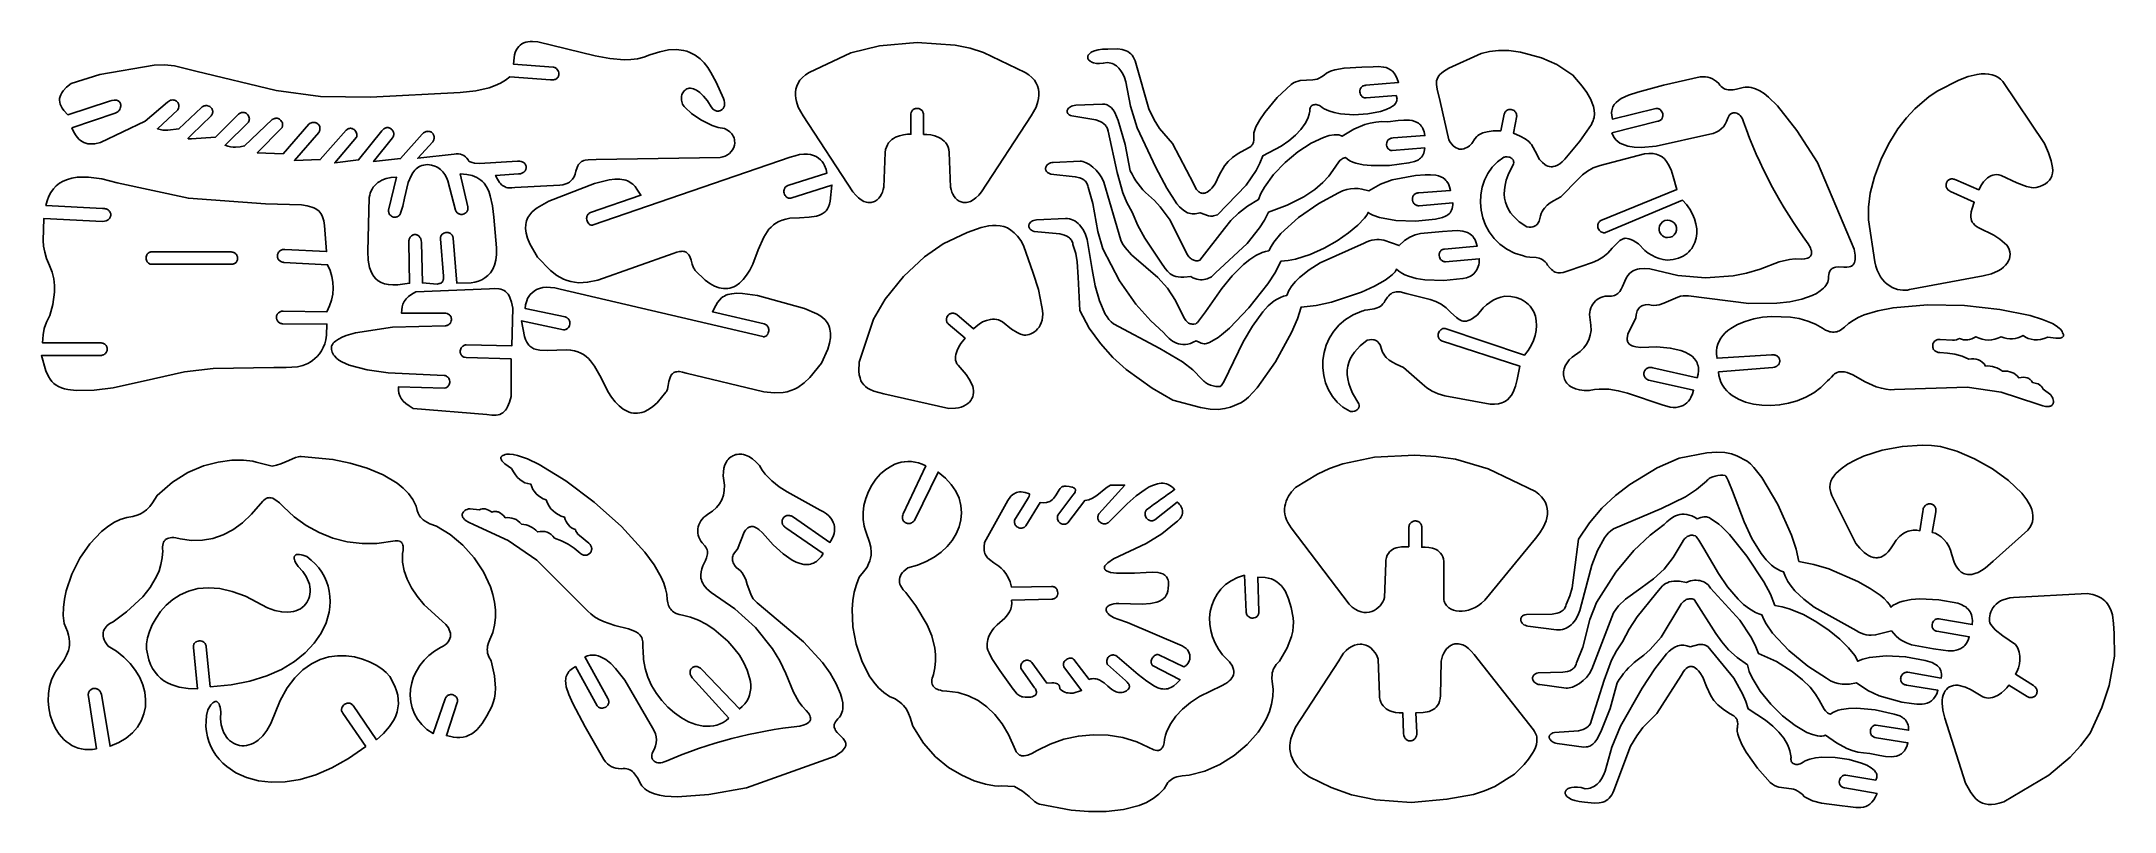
# Model space of a CAD drawing. Extents: x 5 to 541, y 7 to 207.
import ezdxf

# ---------------------------------------------------------------- set-up
doc = ezdxf.new("R2010")
doc.units = 0
doc.layers.add('DEFAULT', color=7, linetype='CONTINUOUS')

msp = doc.modelspace()

# ---------------------------------------------------------------- linework, layer by layer
at = {"layer": 'DEFAULT', "color": 0}
for points in [[(13.247088, 184.23001), (13.783012, 183.091322), (14.401946, 182.102031), (14.746926, 181.669383), (15.117922, 181.281252), (15.516686, 180.940028), (15.944973, 180.648098), (16.404538, 180.407854), (16.897133, 180.221683), (17.424514, 180.091976), (17.988434, 180.021121), (18.590648, 180.011507), (19.232909, 180.065524), (20.644591, 180.374008), (32.273416, 185.920592), (38.012405, 190.814889), (38.251255, 191.029783), (38.51382, 191.194832), (38.793003, 191.311031), (39.081704, 191.379377), (39.372824, 191.400867), (39.659264, 191.376496), (39.933924, 191.307262), (40.189706, 191.194161), (40.308298, 191.121471), (40.419509, 191.038189), (40.522451, 190.944438), (40.616235, 190.840342), (40.699976, 190.726028), (40.772785, 190.601618), (40.833776, 190.467238), (40.88206, 190.323012), (40.91675, 190.169065), (40.936959, 190.005522), (40.9418, 189.832506), (40.930385, 189.650142), (40.855237, 189.257871), (40.704417, 188.829703), (35.422805, 183.933112), (36.137454, 183.726339), (36.810942, 183.601409), (37.461029, 183.546865), (38.105477, 183.551252), (40.982089, 183.928985), (46.840387, 189.475286), (46.991071, 189.593683), (47.144667, 189.693464), (47.300404, 189.775285), (47.457512, 189.839802), (47.615219, 189.88767), (47.772754, 189.919544), (47.929345, 189.936081), (48.084222, 189.937935), (48.236613, 189.925763), (48.385748, 189.900219), (48.671161, 189.81164), (48.934294, 189.677442), (49.168976, 189.502869), (49.369038, 189.293166), (49.454159, 189.176779), (49.528311, 189.053577), (49.590724, 188.924213), (49.640625, 188.789345), (49.677245, 188.649628), (49.699812, 188.505716), (49.707554, 188.358266), (49.699701, 188.207933), (49.675481, 188.055372), (49.634123, 187.90124), (49.574857, 187.746191), (49.49691, 187.590882), (49.399512, 187.435967), (49.281891, 187.282102), (44.281513, 182.468591), (43.623948, 181.785227), (43.426439, 181.573791), (43.365279, 181.495811), (43.344695, 181.463152), (43.331002, 181.434484), (43.324371, 181.409635), (43.324972, 181.388433), (43.336154, 181.366796), (43.359236, 181.350251), (43.403112, 181.336645), (43.490011, 181.32815), (44.188309, 181.378013), (50.410604, 181.74021), (56.340904, 187.729707), (56.667285, 187.940366), (56.989644, 188.081387), (57.148114, 188.127397), (57.304136, 188.157934), (57.45723, 188.173644), (57.606916, 188.175172), (57.752713, 188.163165), (57.89414, 188.138267), (58.030716, 188.101125), (58.161962, 188.052383), (58.406539, 187.922686), (58.624025, 187.754339), (58.810576, 187.552509), (58.962347, 187.32236), (59.075493, 187.069057), (59.14617, 186.797765), (59.170534, 186.513649), (59.164147, 186.368396), (59.144739, 186.221874), (59.11183, 186.074728), (59.064941, 185.927604), (58.927294, 185.636006), (52.918713, 179.694699), (53.626846, 179.463012), (54.314412, 179.309486), (54.980521, 179.224855), (55.62428, 179.199853), (56.841187, 179.291667), (57.958002, 179.510796), (65.113994, 186.32491), (65.477051, 186.524716), (65.650704, 186.593685), (65.818868, 186.643354), (65.981365, 186.674711), (66.138016, 186.68875), (66.288644, 186.686461), (66.433069, 186.668834), (66.571113, 186.636862), (66.702597, 186.591534), (66.827343, 186.533843), (66.945173, 186.464778), (67.159369, 186.296493), (67.343756, 186.094608), (67.496908, 185.867051), (67.617395, 185.62175), (67.703791, 185.366634), (67.754666, 185.109629), (67.768593, 184.858665), (67.744144, 184.62167), (67.717083, 184.510888), (67.679892, 184.406571), (67.632393, 184.30971), (67.574407, 184.221296), (61.207615, 177.746695), (67.905983, 177.471811), (74.575705, 185.124901), (74.921157, 185.354371), (75.260473, 185.506171), (75.426568, 185.554921), (75.589616, 185.586624), (75.749111, 185.602071), (75.904549, 185.602052), (76.055425, 185.587356), (76.201235, 185.558775), (76.341473, 185.517098), (76.475635, 185.463115), (76.603216, 185.397617), (76.723712, 185.321394), (76.941429, 185.139934), (77.124748, 184.925056), (77.269631, 184.683081), (77.372042, 184.420331), (77.406058, 184.28314), (77.427942, 184.143127), (77.437189, 184.00108), (77.433294, 183.857791), (77.415753, 183.714049), (77.38406, 183.570645), (77.337712, 183.428369), (77.276204, 183.28801), (77.19903, 183.15036), (77.105686, 183.016208), (70.820492, 175.737908), (77.488909, 175.953314), (84.180715, 183.547385), (84.45292, 183.77452), (84.590672, 183.862116), (84.728909, 183.933228), (84.867167, 183.988479), (85.004986, 184.028492), (85.141904, 184.053889), (85.277458, 184.065293), (85.411188, 184.063326), (85.54263, 184.048612), (85.671324, 184.021774), (85.796806, 183.983433), (86.036293, 183.874736), (86.257395, 183.727505), (86.456417, 183.546719), (86.629665, 183.337363), (86.773444, 183.104417), (86.884059, 182.852864), (86.957816, 182.587685), (86.991019, 182.313862), (86.979975, 182.036377), (86.956705, 181.897819), (86.920987, 181.760213), (81.25079, 175.102203), (87.420697, 175.867589), (93.405113, 183.446208), (93.740051, 183.775789), (93.91, 183.905099), (94.080625, 184.011971), (94.251194, 184.097315), (94.420975, 184.162045), (94.589234, 184.207072), (94.75524, 184.233306), (94.91826, 184.24166), (95.077561, 184.233046), (95.232411, 184.208374), (95.382078, 184.168557), (95.525828, 184.114506), (95.66293, 184.047132), (95.79265, 183.967348), (95.914257, 183.876065), (96.027018, 183.774194), (96.1302, 183.662647), (96.223071, 183.542336), (96.304899, 183.414171), (96.37495, 183.279066), (96.432492, 183.137931), (96.476794, 182.991678), (96.507122, 182.841218), (96.522743, 182.687464), (96.522926, 182.531326), (96.506938, 182.373717), (96.474046, 182.215548), (96.423518, 182.05773), (96.354621, 181.901175), (96.266623, 181.746795), (96.158791, 181.595501), (91.316598, 175.462494), (98.266991, 176.214087), (103.897783, 182.5619), (104.227505, 182.857751), (104.562514, 183.072106), (104.730208, 183.150443), (104.897071, 183.210471), (105.062387, 183.252879), (105.225439, 183.278354), (105.385508, 183.287587), (105.541878, 183.281264), (105.693831, 183.260074), (105.840651, 183.224706), (105.981619, 183.175849), (106.116019, 183.11419), (106.243133, 183.040418), (106.362244, 182.955221), (106.472635, 182.859288), (106.573588, 182.753308), (106.664387, 182.637969), (106.744313, 182.513958), (106.81265, 182.381966), (106.86868, 182.242679), (106.911686, 182.096787), (106.940951, 181.944978), (106.955757, 181.78794), (106.955388, 181.626362), (106.939125, 181.460933), (106.906252, 181.29234), (106.856051, 181.121272), (106.787806, 180.948417), (106.59431, 180.600103), (102.708498, 176.309408), (112.091611, 177.416284), (112.680624, 177.46571), (113.231531, 177.452452), (113.744089, 177.373518), (114.218059, 177.225916), (114.653197, 177.006655), (115.049263, 176.712743), (115.406015, 176.34119), (115.723211, 175.889003), (115.762609, 175.813374), (115.81233, 175.741125), (115.871981, 175.67224), (115.941171, 175.606701), (116.106593, 175.485599), (116.305453, 175.377687), (116.79092, 175.200903), (117.372434, 175.07529), (118.723056, 174.973348), (128.496589, 175.591893), (129.035215, 175.568231), (129.497801, 175.475747), (129.701032, 175.40665), (129.885796, 175.32389), (130.052275, 175.228648), (130.200649, 175.122106), (130.3311, 175.005444), (130.443809, 174.879843), (130.538956, 174.746484), (130.616724, 174.606549), (130.677293, 174.461217), (130.720844, 174.31167), (130.747559, 174.159089), (130.757618, 174.004655), (130.751203, 173.849548), (130.728494, 173.69495), (130.689674, 173.542042), (130.634922, 173.392004), (130.564421, 173.246018), (130.47835, 173.105263), (130.376893, 172.970922), (130.260228, 172.844175), (130.128538, 172.726204), (129.982004, 172.618188), (129.820807, 172.521309), (129.645128, 172.436748), (129.455148, 172.365686), (129.251048, 172.309304), (128.801213, 172.245302), (122.828403, 171.880706), (123.300497, 170.876846), (123.814626, 170.083117), (124.087466, 169.759511), (124.370828, 169.48179), (124.664717, 169.247737), (124.969138, 169.055137), (125.284095, 168.901774), (125.609593, 168.78543), (125.945636, 168.703892), (126.292229, 168.654941), (127.017082, 168.645941), (127.78419, 168.740702), (139.436087, 169.346492), (140.251066, 169.460961), (140.993308, 169.672243), (141.657026, 169.980033), (141.95763, 170.170023), (142.236433, 170.384025), (142.49271, 170.622001), (142.72574, 170.883913), (142.934798, 171.169723), (143.119161, 171.479392), (143.278106, 171.812883), (143.410909, 172.170157), (143.595196, 172.955902), (143.92713, 173.956689), (144.115121, 174.360927), (144.320384, 174.707198), (144.544861, 175.000105), (144.790493, 175.244249), (145.059223, 175.444233), (145.352993, 175.60466), (145.673744, 175.730132), (146.023419, 175.825251), (146.817307, 175.942839), (148.837615, 176.016285), (180.870013, 176.553812), (181.586019, 176.666701), (182.240591, 176.882143), (182.828544, 177.188263), (183.344693, 177.573184), (183.783852, 178.025032), (184.140835, 178.531929), (184.410457, 179.081999), (184.587533, 179.663368), (184.666876, 180.264158), (184.643302, 180.872494), (184.5913, 181.17578), (184.511624, 181.476499), (184.403626, 181.773166), (184.266658, 182.064298), (184.100071, 182.348409), (183.903218, 182.624014), (183.416118, 183.143772), (182.800172, 183.611696), (182.050196, 184.015909), (180.437233, 184.316634), (178.853114, 184.824002), (175.905541, 186.258829), (173.475744, 187.920716), (171.831988, 189.409987), (171.586152, 189.709641), (171.379627, 190.025021), (171.211438, 190.352656), (171.080608, 190.689076), (170.986163, 191.030812), (170.927126, 191.374393), (170.902523, 191.71635), (170.911376, 192.053213), (170.952711, 192.381511), (171.025551, 192.697775), (171.128922, 192.998535), (171.261847, 193.28032), (171.42335, 193.539661), (171.612457, 193.773089), (171.82819, 193.977132), (172.069576, 194.148321), (172.335637, 194.283186), (172.625399, 194.378257), (172.937885, 194.430064), (173.272119, 194.435138), (173.627127, 194.390008), (174.001933, 194.291203), (174.39556, 194.135256), (174.807033, 193.918694), (175.679615, 193.289851), (176.611873, 192.376913), (177.596002, 191.152121), (178.624195, 189.587717), (178.891256, 189.216313), (179.037101, 189.061614), (179.189711, 188.927064), (179.348003, 188.812274), (179.510894, 188.716857), (179.677302, 188.640423), (179.846143, 188.582584), (180.016334, 188.54295), (180.186792, 188.521133), (180.356435, 188.516743), (180.524179, 188.529393), (180.688941, 188.558693), (180.849638, 188.604255), (181.005188, 188.665689), (181.154507, 188.742607), (181.296512, 188.83462), (181.43012, 188.941339), (181.554249, 189.062375), (181.667814, 189.19734), (181.769734, 189.345845), (181.858926, 189.5075), (181.934305, 189.681918), (181.99479, 189.868709), (182.039296, 190.067485), (182.066743, 190.277856), (182.06612, 190.731829), (181.984259, 191.227519), (181.812494, 191.761816), (179.860577, 195.97586), (178.52952, 198.541292), (177.714426, 199.797499), (176.776464, 200.982276), (175.698263, 202.055306), (174.462456, 202.976271), (173.051673, 203.704853), (172.275238, 203.984402), (171.448545, 204.200736), (169.635704, 204.423602), (167.595781, 204.333132), (165.311406, 203.889009), (162.765211, 203.050916), (161.197824, 202.452232), (159.554359, 202.057595), (157.84415, 201.846424), (156.076529, 201.798138), (152.406388, 202.107893), (148.61861, 202.822207), (133.784516, 206.432009), (132.426964, 206.546102), (131.797486, 206.52739), (131.203349, 206.455246), (130.64641, 206.327474), (130.128526, 206.141878), (129.651554, 205.896265), (129.217349, 205.588438), (128.827771, 205.216202), (128.484674, 204.777363), (128.189916, 204.269724), (127.945354, 203.691091), (127.752845, 203.039268), (127.614245, 202.312061), (127.506201, 200.622711), (137.694705, 199.885194), (137.863363, 199.863522), (138.024215, 199.824247), (138.176827, 199.768604), (138.320767, 199.697826), (138.455599, 199.613149), (138.58089, 199.515808), (138.696206, 199.407037), (138.801113, 199.288071), (138.977966, 199.024492), (139.107977, 198.73495), (139.187676, 198.429322), (139.207574, 198.273562), (139.213592, 198.117485), (139.205296, 197.962325), (139.182253, 197.809317), (139.144029, 197.659696), (139.090189, 197.514697), (139.020301, 197.375553), (138.933929, 197.2435), (138.830641, 197.119773), (138.710003, 197.005606), (138.571579, 196.902234), (138.414938, 196.810892), (138.239644, 196.732814), (138.045264, 196.669236), (137.831365, 196.621391), (137.597511, 196.590514), (137.068207, 196.584605), (126.512814, 197.398005), (125.383826, 196.518578), (124.117983, 195.754995), (122.716014, 195.102164), (121.178648, 194.554993), (117.700643, 193.75727), (113.6898, 193.321093), (90.499212, 192.149483), (77.548502, 192.277707), (66.120151, 193.885048), (45.370115, 198.863585), (39.813347, 200.258047), (37.221688, 200.51543), (34.572187, 200.37619), (20.511854, 197.948334), (13.129895, 195.619088), (11.917838, 194.671508), (11.007136, 193.725239), (10.66685, 193.249901), (10.404371, 192.771654), (10.220523, 192.289422), (10.116128, 191.802125), (10.092008, 191.308685), (10.148987, 190.808024), (10.287888, 190.299063), (10.509533, 189.780724), (10.814745, 189.251929), (11.204347, 188.711598), (12.240013, 187.592017), (23.042915, 191.097711), (23.657324, 191.290854), (24.194853, 191.377245), (24.435233, 191.384087), (24.656927, 191.368656), (24.860114, 191.332421), (25.04497, 191.276855), (25.211675, 191.203429), (25.360406, 191.113614), (25.491341, 191.008881), (25.604658, 190.890701), (25.700535, 190.760547), (25.77915, 190.619888), (25.840681, 190.470197), (25.885305, 190.312945), (25.913202, 190.149602), (25.924549, 189.981641), (25.919524, 189.810531), (25.898304, 189.637746), (25.861069, 189.464755), (25.807995, 189.293031), (25.655045, 188.959265), (25.555525, 188.800167), (25.440878, 188.64822), (25.311283, 188.504895), (25.166918, 188.371664), (25.00796, 188.249998), (24.834588, 188.141368), (24.64698, 188.047245), (24.445313, 187.969102), (13.247088, 184.23001)], [(231.858114, 189.195604), (231.455035, 189.158016), (231.27684, 189.118369), (231.113804, 189.065194), (230.965622, 188.998774), (230.831989, 188.919389), (230.7126, 188.827321), (230.607153, 188.722851), (230.515342, 188.606262), (230.436863, 188.477833), (230.371411, 188.337847), (230.318683, 188.186585), (230.250179, 187.851357), (230.228916, 187.474401), (230.248213, 182.518614), (229.366065, 182.511091), (228.359082, 182.399468), (227.296951, 182.153434), (226.249358, 181.742678), (225.752791, 181.466058), (225.28599, 181.13689), (224.857668, 180.751386), (224.476535, 180.305757), (224.151301, 179.796214), (223.890677, 179.218969), (223.703375, 178.570232), (223.598105, 177.846214), (223.208215, 168.853802), (223.070421, 168.205152), (222.86985, 167.583466), (222.60959, 166.999241), (222.292729, 166.462973), (221.922354, 165.985159), (221.501552, 165.576297), (221.033411, 165.246881), (220.782553, 165.115246), (220.521018, 165.007409), (220.249193, 164.924682), (219.967462, 164.868378), (219.676211, 164.839807), (219.375828, 164.840283), (219.066697, 164.871117), (218.749205, 164.933622), (218.090681, 165.158891), (217.403342, 165.526587), (216.690276, 166.047206), (215.95457, 166.731245), (215.199313, 167.5892), (202.4132, 187.260089), (201.748539, 188.28916), (201.122869, 189.571366), (200.639245, 191.033853), (200.482906, 191.809936), (200.400724, 192.603768), (200.405582, 193.406244), (200.510362, 194.208255), (200.727945, 195.000697), (201.071214, 195.774461), (201.553051, 196.520442), (202.186338, 197.229532), (202.983957, 197.892624), (203.95879, 198.500612), (214.667487, 203.558963), (222.074471, 205.403076), (231.858114, 206.228491), (241.641889, 205.595097), (245.592741, 204.777415), (249.043594, 203.719792), (259.757404, 198.500612), (260.735404, 197.898449), (261.535374, 197.239681), (262.17028, 196.533568), (262.653088, 195.789374), (262.996766, 195.016361), (263.214279, 194.22379), (263.318594, 193.420923), (263.322678, 192.617024), (263.239496, 191.821353), (263.082016, 191.043174), (262.596028, 189.576337), (261.968443, 188.290609), (261.302994, 187.260089), (248.516916, 167.5892), (247.761654, 166.731245), (247.025946, 166.047206), (246.312881, 165.526587), (245.625544, 165.158891), (244.967024, 164.933622), (244.649535, 164.871117), (244.340408, 164.840283), (244.040028, 164.839807), (243.748781, 164.868378), (243.467054, 164.924682), (243.195232, 165.007409), (242.933702, 165.115246), (242.682848, 165.246881), (242.214716, 165.576297), (241.793922, 165.985159), (241.423554, 166.462973), (241.1067, 166.999241), (240.846445, 167.583466), (240.645878, 168.205152), (240.508084, 168.853802), (240.118089, 177.846214), (240.01321, 178.569829), (239.82704, 179.217432), (239.568182, 179.792917), (239.245243, 180.300175), (238.866827, 180.743102), (238.441541, 181.12559), (237.97799, 181.451533), (237.484779, 181.724825), (236.4438, 182.129027), (235.387448, 182.369344), (234.384566, 182.476923), (233.503999, 182.482913), (233.487595, 187.509997), (233.473238, 187.813776), (233.407946, 188.111342), (233.355706, 188.25461), (233.29014, 188.392503), (233.211051, 188.523748), (233.118241, 188.64707), (233.011513, 188.761197), (232.890668, 188.864854), (232.755511, 188.956767), (232.605843, 189.035664), (232.441467, 189.100269), (232.262185, 189.14931), (232.0678, 189.181513), (231.858114, 189.195604)], [(281.0389, 201.075502), (279.978735, 200.884249), (279.024618, 200.823237), (278.18425, 200.876267), (277.465332, 201.027141), (277.153824, 201.134207), (276.875566, 201.25966), (276.631521, 201.401475), (276.422653, 201.557627), (276.249922, 201.726092), (276.114293, 201.904843), (276.060693, 201.997444), (276.016728, 202.091858), (275.982521, 202.187831), (275.95819, 202.285111), (275.943856, 202.383443), (275.93964, 202.482576), (275.945662, 202.582256), (275.962043, 202.68223), (275.988902, 202.782245), (276.02636, 202.882048), (276.074537, 202.981386), (276.133554, 203.080005), (276.284588, 203.274075), (276.480424, 203.462235), (276.722026, 203.64246), (277.010356, 203.812724), (277.731049, 204.115272), (278.650205, 204.353682), (279.775525, 204.511755), (281.114712, 204.573293), (283.775832, 204.61429), (284.897483, 204.445846), (285.406056, 204.305834), (285.879783, 204.12537), (286.318658, 203.90201), (286.722672, 203.633309), (287.091819, 203.316825), (287.426091, 202.950112), (287.725481, 202.530727), (287.989982, 202.056226), (288.219585, 201.524164), (288.414284, 200.932097), (291.788815, 189.073084), (293.162791, 186.286185), (294.539357, 184.040811), (297.835285, 180.160295), (303.305386, 169.790992), (303.825715, 168.690487), (304.106433, 168.254944), (304.400611, 167.896331), (304.708068, 167.614991), (304.86672, 167.503407), (305.028623, 167.41127), (305.193754, 167.338623), (305.362093, 167.28551), (305.533614, 167.251972), (305.708297, 167.238054), (305.886118, 167.243798), (306.067054, 167.269246), (306.251083, 167.314443), (306.438183, 167.379431), (306.821501, 167.56895), (307.216828, 167.838149), (307.623981, 168.18737), (308.04278, 168.616956), (308.914588, 169.718602), (310.011624, 172.085643), (311.35212, 174.391185), (312.255698, 175.495342), (313.39058, 176.553462), (314.813579, 177.555322), (316.581508, 178.490704), (317.721897, 179.07727), (318.12266, 179.365478), (318.286289, 179.518185), (318.42755, 179.680389), (318.548045, 179.854911), (318.649377, 180.044572), (318.733145, 180.252191), (318.800952, 180.48059), (318.895086, 181.011011), (318.94459, 181.658401), (318.889976, 181.941958), (318.872202, 182.24757), (318.889873, 182.57398), (318.941594, 182.919931), (319.14161, 183.665428), (319.461092, 184.474004), (320.413831, 186.240172), (321.710562, 188.13799), (324.978995, 192.006783), (328.552387, 195.436807), (329.170604, 195.821863), (329.766429, 196.102678), (330.343322, 196.295786), (330.904744, 196.417724), (334.142247, 196.5807), (334.692299, 196.667414), (335.254574, 196.815234), (335.832531, 197.040696), (336.429633, 197.360335), (337.049341, 197.790686), (337.695117, 198.348283), (338.746178, 198.837623), (339.863643, 199.208453), (342.219433, 199.658931), (346.865998, 199.845612), (349.771272, 199.982361), (351.162777, 200.02101), (352.474049, 199.907648), (353.090345, 199.762981), (353.675478, 199.543131), (354.225748, 199.235706), (354.737453, 198.828313), (355.206893, 198.308558), (355.630366, 197.664048), (356.00417, 196.882391), (356.324606, 195.951193), (347.905387, 195.210395), (347.684932, 195.186058), (347.482777, 195.144758), (347.298519, 195.087682), (347.131753, 195.016021), (346.982075, 194.930964), (346.84908, 194.833699), (346.732365, 194.725417), (346.631524, 194.607305), (346.546153, 194.480554), (346.475849, 194.346352), (346.420206, 194.205888), (346.37882, 194.060353), (346.351288, 193.910934), (346.337203, 193.758822), (346.347763, 193.451272), (346.407263, 193.147217), (346.512471, 192.85617), (346.66015, 192.587644), (346.847065, 192.351153), (346.954225, 192.247893), (347.069982, 192.15621), (347.19393, 192.077292), (347.325665, 192.012328), (347.464783, 191.962508), (347.61088, 191.929022), (347.763551, 191.913057), (347.922391, 191.915803), (355.7022, 192.516795), (355.802816, 192.288806), (355.87433, 192.065354), (355.917525, 191.846504), (355.933187, 191.632323), (355.922099, 191.422875), (355.885047, 191.218228), (355.822814, 191.018446), (355.736187, 190.823595), (355.625948, 190.633742), (355.492883, 190.448951), (355.161413, 190.094821), (354.748053, 189.761732), (354.25908, 189.45021), (353.079398, 188.89397), (351.672583, 188.43031), (348.378401, 187.797568), (344.778238, 187.585653), (341.273799, 187.828238), (339.683009, 188.13049), (338.266789, 188.558993), (337.075351, 189.117957), (336.579618, 189.447676), (336.158911, 189.811589), (335.855337, 189.965305), (335.561416, 190.079927), (335.278782, 190.15716), (335.009067, 190.198711), (334.753905, 190.206284), (334.514927, 190.181585), (334.293768, 190.126321), (334.092061, 190.042196), (333.911437, 189.930916), (333.753531, 189.794187), (333.619976, 189.633713), (333.512404, 189.451202), (333.432449, 189.248358), (333.381743, 189.026887), (333.36192, 188.788495), (333.374612, 188.534887), (333.209607, 187.698918), (332.955075, 186.877606), (332.613242, 186.071), (332.186337, 185.27915), (331.086214, 183.739916), (329.672522, 182.260302), (327.963078, 180.840705), (325.975696, 179.481523), (321.238386, 176.945996), (320.49637, 175.05834), (319.510979, 173.165361), (316.881347, 169.364969), (309.485594, 161.717214), (308.815155, 161.463811), (308.509251, 161.389569), (308.219263, 161.346511), (307.94247, 161.331792), (307.67615, 161.342571), (307.164043, 161.42925), (304.990288, 162.227295), (304.133427, 161.983264), (303.720767, 161.925177), (303.317818, 161.908309), (302.923979, 161.93161), (302.538649, 161.994029), (302.161226, 162.094517), (301.791108, 162.232022), (301.070384, 162.613887), (300.371664, 163.131222), (299.690137, 163.775624), (299.02099, 164.538692), (296.371971, 168.609587), (293.536088, 173.906991), (288.729693, 184.208438), (286.983443, 189.777864), (285.783796, 196.086589), (285.446211, 197.181366), (285.035619, 198.141519), (284.552021, 198.967051), (283.995416, 199.657966), (283.689735, 199.952942), (283.365801, 200.214265), (283.023616, 200.441935), (282.663178, 200.635952), (282.284487, 200.796317), (281.887544, 200.92303), (281.0389, 201.075502)], [(383.640083, 187.741983), (382.775883, 183.441904), (380.797524, 183.390195), (379.257766, 183.18934), (378.086333, 182.862983), (377.616777, 182.66013), (377.212948, 182.434768), (376.866063, 182.189852), (376.567337, 181.928339), (376.079223, 181.36734), (375.294384, 180.176205), (374.647107, 179.554116), (374.299386, 179.293303), (373.938424, 179.071807), (373.566329, 178.893998), (373.18521, 178.764247), (372.797178, 178.686925), (372.40434, 178.666405), (372.008807, 178.707055), (371.612688, 178.813249), (371.218092, 178.989356), (370.827129, 179.239749), (370.441908, 179.568797), (370.064538, 179.980873), (369.697128, 180.480347), (369.341788, 181.071591), (367.0427, 191.035693), (366.296178, 194.235872), (366.126137, 195.404491), (366.114025, 195.910092), (366.158939, 196.374328), (366.267194, 196.80553), (366.445105, 197.21203), (366.698989, 197.602158), (367.035159, 197.984245), (367.459932, 198.366623), (367.979623, 198.757622), (369.329017, 199.598809), (377.655908, 203.39152), (379.816562, 203.929683), (382.184268, 204.204035), (384.846767, 204.164672), (387.891796, 203.761693), (393.305399, 202.319328), (397.275032, 200.559264), (401.415391, 197.830017), (403.810597, 194.99667), (405.001204, 193.319895), (406.010035, 191.532858), (406.404773, 190.61279), (406.704255, 189.682915), (406.891874, 188.749152), (406.951028, 187.817421), (406.865113, 186.893641), (406.762564, 186.436582), (406.617522, 185.98373), (406.42791, 185.535827), (406.191653, 185.09361), (405.570902, 184.229199), (403.222182, 180.70758), (399.35471, 176.077104), (398.671563, 175.409906), (398.023779, 174.899199), (397.4115, 174.530419), (396.834868, 174.289003), (396.294024, 174.160386), (396.037067, 174.133825), (395.78911, 174.130004), (395.320268, 174.183292), (394.88764, 174.305688), (394.491366, 174.482626), (394.131589, 174.699542), (393.522091, 175.195054), (392.747288, 176.024999), (391.611116, 178.184666), (391.170751, 179.07097), (390.674869, 179.870501), (390.373141, 180.247629), (390.017971, 180.614944), (389.09456, 181.335985), (387.799136, 182.065307), (386.026201, 182.834597), (386.865813, 187.316286), (386.85264, 187.491261), (386.825301, 187.65697), (386.784644, 187.813296), (386.731523, 187.960122), (386.666788, 188.097333), (386.591291, 188.224812), (386.505884, 188.342442), (386.411417, 188.450108), (386.308742, 188.547692), (386.19871, 188.635078), (385.959983, 188.778793), (385.702047, 188.88032), (385.431714, 188.938729), (385.155793, 188.953088), (384.881098, 188.922466), (384.614439, 188.845931), (384.486252, 188.790156), (384.362628, 188.722553), (384.244418, 188.643007), (384.132475, 188.551401), (384.027649, 188.447618), (383.930792, 188.331543), (383.842756, 188.203058), (383.764391, 188.062047), (383.69655, 187.908394), (383.640083, 187.741983)], [(499.037187, 167.74541), (505.162009, 164.955608), (504.633491, 163.32368), (504.403004, 162.440131), (504.287181, 161.543051), (504.293868, 161.096825), (504.355138, 160.656084), (504.47963, 160.223782), (504.675985, 159.802874), (504.952842, 159.396318), (505.318839, 159.007067), (505.782615, 158.638078), (506.35281, 158.292306), (510.240999, 156.409218), (511.828926, 155.422756), (513.610789, 153.844907), (513.964174, 153.279162), (514.220294, 152.698094), (514.378888, 152.1069), (514.439693, 151.510774), (514.402445, 150.914912), (514.266883, 150.324509), (514.032742, 149.744761), (513.699761, 149.180862), (513.267676, 148.638008), (512.736225, 148.121395), (512.105144, 147.636217), (511.374172, 147.18767), (509.611499, 146.421251), (507.446104, 145.863698), (488.475796, 142.343893), (487.92576, 142.221298), (487.330331, 142.162184), (486.698893, 142.169206), (486.040829, 142.245019), (485.365521, 142.392276), (484.682353, 142.613631), (484.000708, 142.911739), (483.329968, 143.289254), (482.679516, 143.748829), (482.058737, 144.29312), (481.477011, 144.92478), (480.943724, 145.646464), (480.468257, 146.460825), (480.059993, 147.370517), (479.728316, 148.378196), (479.482609, 149.486514), (477.80575, 160.422786), (477.82231, 163.66499), (478.29755, 167.321583), (479.373653, 171.498131), (481.192805, 176.300201), (483.239314, 180.42251), (485.432232, 183.899666), (487.666536, 186.777649), (489.837205, 189.10244), (493.567551, 192.276369), (495.783094, 193.7893), (501.168991, 196.565962), (503.635408, 197.467061), (505.912504, 198.011481), (506.97108, 198.14247), (507.971555, 198.17533), (508.910337, 198.107073), (509.783837, 197.934714), (510.588463, 197.655265), (511.320626, 197.26574), (511.976734, 196.763152), (512.553197, 196.144515), (523.382205, 180.134401), (524.419211, 177.753038), (525.114448, 175.690654), (525.451676, 173.924088), (525.480961, 173.144499), (525.414655, 172.43018), (525.250726, 171.778235), (525.131518, 171.474748), (524.987144, 171.185769), (524.81735, 170.910936), (524.621881, 170.649887), (524.152906, 170.167694), (523.578189, 169.736295), (522.8957, 169.352796), (522.103409, 169.0143), (521.199286, 168.717912), (520.591409, 168.695813), (519.968271, 168.740263), (518.694065, 168.996866), (516.158897, 169.95725), (512.141294, 171.877708), (511.546126, 172.026852), (510.982794, 172.080723), (510.451208, 172.048819), (509.951282, 171.940637), (509.482925, 171.765673), (509.046051, 171.533424), (508.640571, 171.253387), (508.266396, 170.935059), (507.611609, 170.221518), (507.080984, 169.468776), (506.389393, 168.149588), (500.401202, 170.714), (500.186639, 170.816109), (499.979102, 170.893012), (499.778997, 170.945971), (499.586732, 170.976252), (499.402713, 170.985116), (499.227347, 170.973827), (499.06104, 170.943648), (498.904199, 170.895843), (498.757231, 170.831676), (498.620542, 170.752409), (498.494539, 170.659306), (498.379629, 170.55363), (498.276219, 170.436645), (498.184714, 170.309613), (498.105523, 170.1738), (498.03905, 170.030466), (497.985704, 169.880877), (497.945891, 169.726295), (497.920017, 169.567984), (497.90849, 169.407207), (497.911715, 169.245228), (497.9301, 169.08331), (497.96405, 168.922715), (498.013974, 168.764708), (498.080277, 168.610553), (498.163367, 168.461511), (498.263649, 168.318847), (498.381531, 168.183824), (498.517419, 168.057706), (498.67172, 167.941755), (498.84484, 167.837235), (499.037187, 167.74541)], [(198.425788, 169.260414), (198.264165, 169.193889), (198.117202, 169.114657), (197.984635, 169.023765), (197.866205, 168.922258), (197.761649, 168.811183), (197.670705, 168.691587), (197.593114, 168.564517), (197.528612, 168.431018), (197.476939, 168.292138), (197.437833, 168.148923), (197.396277, 167.853673), (197.401851, 167.553642), (197.452465, 167.257201), (197.546027, 166.972722), (197.680444, 166.708578), (197.853626, 166.473141), (197.9541, 166.368804), (198.063481, 166.274783), (198.181506, 166.192125), (198.307916, 166.121876), (198.442448, 166.065084), (198.584841, 166.022793), (198.734834, 165.996052), (198.892164, 165.985906), (199.056571, 165.993401), (199.227793, 166.019586), (209.806011, 169.393517), (209.383551, 165.240787), (209.20009, 164.468133), (208.964358, 163.789843), (208.665787, 163.199994), (208.489635, 162.936384), (208.293811, 162.692662), (208.076994, 162.468089), (207.837863, 162.261924), (207.287376, 161.901855), (206.631783, 161.606533), (205.860518, 161.370034), (203.928702, 161.04981), (201.407395, 160.893795), (198.939718, 160.780927), (197.887034, 160.591608), (196.942965, 160.320781), (196.098397, 159.973754), (195.344215, 159.555838), (194.671305, 159.072343), (194.070552, 158.528579), (193.532841, 157.929856), (193.049057, 157.281485), (192.206811, 155.857035), (190.768393, 152.645992), (189.377227, 148.936434), (188.596073, 147.393073), (187.761255, 146.060131), (186.87531, 144.939716), (185.940776, 144.033933), (184.960189, 143.344889), (184.453419, 143.082303), (183.936087, 142.874691), (183.408511, 142.722317), (182.871008, 142.625444), (182.323894, 142.584335), (181.767488, 142.599255), (181.202106, 142.670465), (180.628065, 142.79823), (179.455276, 143.224476), (178.251659, 143.880099), (177.01975, 144.767206), (174.481208, 147.244294), (174.352893, 147.408174), (174.236966, 147.590113), (174.036031, 148.000272), (173.714088, 148.950435), (173.415402, 149.968441), (173.039996, 150.927947), (172.792279, 151.346279), (172.64795, 151.533181), (172.487891, 151.702607), (172.310539, 151.852584), (172.114333, 151.981138), (171.89771, 152.086295), (171.659109, 152.16608), (171.396967, 152.218519), (171.109721, 152.241638), (170.795811, 152.233463), (170.453673, 152.192021), (169.678467, 152.001435), (168.771605, 151.654087), (149.271284, 144.790583), (146.63935, 144.246303), (144.324812, 144.125569), (143.267684, 144.215193), (142.267246, 144.400098), (141.315944, 144.676749), (140.406226, 145.041611), (138.681328, 146.021827), (137.032126, 147.312466), (133.719111, 150.711888), (131.731038, 154.155524), (131.130771, 155.630193), (130.76392, 156.954878), (130.60866, 158.140664), (130.643167, 159.19864), (130.724763, 159.683163), (130.845618, 160.139891), (131.003002, 160.570209), (131.194188, 160.975503), (131.667055, 161.716564), (132.242393, 162.374159), (132.898379, 162.959376), (133.61319, 163.4833), (136.624201, 165.187806), (148.384329, 169.758723), (152.20146, 170.69641), (153.700983, 170.881465), (154.968456, 170.897576), (156.034361, 170.759931), (156.501252, 170.638195), (156.929182, 170.483715), (157.321962, 170.29839), (157.683402, 170.084116), (158.327504, 169.576321), (158.891971, 168.975516), (159.407286, 168.296888), (160.412395, 166.76691), (147.407595, 162.272486), (147.225402, 162.18435), (147.06314, 162.085222), (146.92013, 161.976122), (146.795691, 161.858067), (146.689144, 161.732074), (146.599809, 161.599162), (146.527006, 161.460348), (146.470055, 161.316649), (146.428277, 161.169084), (146.400991, 161.01867), (146.387179, 160.713366), (146.423179, 160.40888), (146.503553, 160.113354), (146.622863, 159.834928), (146.775669, 159.581746), (146.956534, 159.361948), (147.055789, 159.267113), (147.160019, 159.183677), (147.268544, 159.112659), (147.380685, 159.055075), (147.495761, 159.011944), (147.613093, 158.984283), (147.732002, 158.97311), (147.851806, 158.979443), (147.971827, 159.004299), (148.091384, 159.048697), (199.025792, 176.561115), (200.298189, 176.987591), (201.458163, 177.256689), (202.510391, 177.382688), (203.459551, 177.379865), (204.310319, 177.262499), (205.067371, 177.04487), (205.735385, 176.741254), (206.319036, 176.365932), (206.823002, 175.933181), (207.251959, 175.45728), (207.610584, 174.952507), (207.903554, 174.433141), (208.311233, 173.407743), (208.51241, 172.495316), (198.425788, 169.260414)], [(408.607084, 160.217485), (408.292226, 159.921557), (408.167248, 159.770658), (408.06271, 159.618531), (407.977714, 159.465722), (407.911365, 159.312777), (407.862767, 159.160242), (407.831022, 159.008664), (407.815235, 158.858589), (407.814509, 158.710564), (407.827948, 158.565133), (407.854656, 158.422845), (407.944292, 158.149877), (408.076247, 157.896031), (408.24335, 157.665675), (408.43843, 157.463181), (408.654317, 157.292918), (408.883841, 157.159255), (409.11983, 157.066563), (409.238009, 157.036947), (409.355114, 157.019212), (409.470252, 157.013904), (409.582523, 157.021571), (409.691034, 157.042757), (409.794886, 157.07801), (429.753395, 165.451402), (430.786587, 164.31946), (431.651521, 163.125162), (432.347602, 161.886477), (432.874236, 160.621377), (433.230829, 159.347832), (433.416788, 158.083813), (433.431518, 156.847291), (433.274426, 155.656236), (432.944917, 154.528619), (432.442397, 153.482411), (432.126073, 152.99545), (431.766273, 152.535582), (431.362924, 152.10505), (430.915951, 151.706103), (430.42528, 151.340985), (429.890836, 151.011944), (428.690335, 150.471078), (427.313853, 150.101473), (425.760797, 149.921101), (424.713257, 150.084311), (423.701174, 150.352903), (422.724558, 150.726869), (421.783417, 151.2062), (420.877763, 151.790888), (420.007603, 152.480925), (418.373807, 154.177012), (416.995502, 155.035655), (416.406439, 155.310099), (415.875233, 155.491017), (415.395235, 155.585707), (414.959793, 155.601463), (414.756702, 155.582021), (414.562256, 155.545581), (414.195974, 155.425356), (413.854296, 155.248084), (413.530571, 155.021061), (412.910376, 154.446942), (411.592783, 153.022688), (410.435056, 151.725902), (409.184752, 150.719097), (407.854421, 149.940347), (406.456611, 149.327724), (400.441583, 147.299997), (398.908073, 146.786222), (398.19543, 146.677307), (397.849403, 146.67128), (397.509008, 146.701898), (397.17332, 146.772428), (396.841415, 146.886139), (396.512371, 147.046298), (396.185263, 147.256173), (395.859167, 147.519032), (395.533159, 147.838142), (394.877713, 148.658192), (394.543097, 149.146347), (394.194028, 149.54683), (393.832002, 149.868711), (393.458514, 150.121058), (393.075056, 150.31294), (392.683125, 150.453426), (391.879817, 150.616488), (390.237262, 150.724899), (389.421926, 150.815352), (389.020974, 150.901382), (388.626491, 151.026707), (386.326838, 151.779534), (384.293339, 152.813227), (382.525636, 154.091726), (381.023372, 155.578965), (379.786187, 157.238884), (378.813724, 159.03542), (378.105623, 160.932509), (377.661527, 162.894089), (377.481077, 164.884099), (377.563915, 166.866474), (377.909682, 168.805152), (378.51802, 170.664072), (379.388571, 172.407169), (380.520976, 173.998383), (381.914877, 175.401649), (383.569916, 176.580906), (383.744768, 176.627927), (383.939931, 176.660938), (384.371583, 176.67938), (384.825653, 176.625144), (385.048841, 176.567305), (385.262927, 176.487137), (385.46301, 176.383255), (385.644187, 176.254272), (385.801556, 176.0988), (385.869781, 176.010699), (385.930216, 175.915456), (385.982247, 175.812897), (386.025263, 175.702851), (386.058651, 175.585143), (386.081797, 175.4596), (386.094915, 175.184316), (386.059715, 174.875613), (384.652883, 171.985542), (384.183866, 170.648679), (383.863307, 169.380469), (383.685349, 168.178316), (383.644137, 167.039623), (383.733814, 165.961795), (383.948525, 164.942233), (384.282414, 163.978343), (384.729624, 163.067528), (385.284299, 162.207192), (385.940583, 161.394737), (387.534555, 159.903089), (389.464691, 158.571812), (390.085267, 158.511175), (390.618488, 158.514763), (391.077358, 158.584842), (391.282975, 158.645522), (391.474881, 158.723674), (391.654701, 158.81958), (391.824061, 158.933524), (391.984586, 159.065787), (392.137902, 159.216654), (392.42941, 159.575331), (392.711587, 160.011816), (392.996688, 161.39618), (393.203323, 161.984527), (393.448525, 162.511965), (393.729179, 162.984731), (394.04217, 163.40906), (394.752693, 164.137353), (395.555168, 164.746734), (396.424665, 165.287093), (398.265015, 166.360299), (402.746889, 170.919674), (403.899734, 172.020134), (405.189134, 173.008089), (406.67689, 173.835165), (408.424803, 174.452986), (419.940105, 177.467789), (421.070243, 177.589853), (422.077809, 177.555729), (422.971716, 177.378915), (423.378832, 177.241216), (423.760875, 177.072906), (424.454199, 176.651197), (425.0606, 176.127284), (425.588991, 175.514662), (426.048285, 174.826829), (426.795228, 173.279506), (427.37273, 171.59328), (428.304607, 168.235983), (408.607084, 160.217485)], [(90.167107, 166.202501), (90.284518, 166.774703), (90.450652, 167.323179), (90.664296, 167.846012), (90.924235, 168.341285), (91.229254, 168.80708), (91.578139, 169.241482), (91.969674, 169.642573), (92.402647, 170.008435), (92.875841, 170.337153), (93.388043, 170.626808), (94.524611, 171.081266), (95.802635, 171.356471), (97.212397, 171.437088), (95.177116, 162.917611), (95.168083, 162.725539), (95.17575, 162.543681), (95.199129, 162.372101), (95.237236, 162.210861), (95.289086, 162.060027), (95.353692, 161.91966), (95.430069, 161.789826), (95.517232, 161.670587), (95.614195, 161.562007), (95.719973, 161.46415), (95.83358, 161.37708), (95.954031, 161.300859), (96.211521, 161.181222), (96.484559, 161.105749), (96.765262, 161.074947), (97.045745, 161.089326), (97.318123, 161.149395), (97.44881, 161.196722), (97.574514, 161.255662), (97.69425, 161.326279), (97.807032, 161.408637), (97.911876, 161.502799), (98.007794, 161.608828), (98.093803, 161.726789), (98.168916, 161.856744), (98.232148, 161.998758), (98.282513, 162.152894), (98.85425, 163.953671), (99.307291, 165.952282), (100.266385, 170.01206), (100.976988, 171.807754), (101.434799, 172.58898), (101.977995, 173.270336), (102.285607, 173.568377), (102.61936, 173.835229), (102.980851, 174.068818), (103.371679, 174.267069), (103.793442, 174.427908), (104.247737, 174.549262), (104.736162, 174.629056), (105.260316, 174.665217), (106.270303, 174.547314), (107.158669, 174.289191), (107.560419, 174.111425), (107.935573, 173.903257), (108.611172, 173.401921), (109.195624, 172.797592), (109.699086, 172.102679), (110.131715, 171.32959), (110.503669, 170.490735), (112.513886, 162.901383), (112.57277, 162.734024), (112.645201, 162.581074), (112.730072, 162.44235), (112.826281, 162.317671), (112.932721, 162.206854), (113.048288, 162.109716), (113.171878, 162.026075), (113.302384, 161.955749), (113.438703, 161.898553), (113.57973, 161.854307), (113.871486, 161.803933), (114.168814, 161.803164), (114.462875, 161.850542), (114.74483, 161.944606), (115.005841, 162.083895), (115.12573, 162.170043), (115.237068, 162.26695), (115.338751, 162.374433), (115.429674, 162.492309), (115.508731, 162.620398), (115.574818, 162.758514), (115.626831, 162.906477), (115.663663, 163.064104), (115.684211, 163.231211), (115.687369, 163.407618), (115.672033, 163.59314), (115.637098, 163.787596), (113.717705, 172.250312), (115.37631, 172.1309), (116.799048, 171.815226), (117.428066, 171.588392), (118.005439, 171.318016), (118.533605, 171.005937), (119.015006, 170.653996), (119.452081, 170.264035), (119.847271, 169.837894), (120.521757, 168.884437), (121.057986, 167.808351), (121.475479, 166.624363), (122.032348, 163.991589), (122.348542, 161.10393), (123.053604, 153.114793), (123.04398, 151.427148), (122.87042, 149.957484), (122.548605, 148.691002), (122.094216, 147.612907), (121.522932, 146.7084), (120.850435, 145.962685), (120.092404, 145.360963), (119.26452, 144.888439), (118.382464, 144.530314), (117.461916, 144.271791), (116.518556, 144.098074), (112.83061, 143.955311), (111.874688, 155.646014), (111.760185, 156.044668), (111.683246, 156.21824), (111.594568, 156.375116), (111.495192, 156.515652), (111.386157, 156.640203), (111.268501, 156.749125), (111.143266, 156.842773), (111.011491, 156.921503), (110.874215, 156.985671), (110.732477, 157.035631), (110.587319, 157.07174), (110.439778, 157.094354), (110.290896, 157.103827), (109.993263, 157.084774), (109.702737, 157.017427), (109.427635, 156.90463), (109.176274, 156.749228), (109.062096, 156.656438), (108.956972, 156.554064), (108.861942, 156.442461), (108.778046, 156.321984), (108.706323, 156.192989), (108.647812, 156.055832), (108.603554, 155.910868), (108.574588, 155.758452), (108.561954, 155.598941), (108.566691, 155.432689), (109.35021, 145.787392), (109.346368, 145.024157), (109.321942, 144.860612), (109.283978, 144.70797), (109.230402, 144.566228), (109.159137, 144.435385), (109.068109, 144.315439), (108.955242, 144.206388), (108.81846, 144.108231), (108.655689, 144.020966), (108.464852, 143.944591), (108.243875, 143.879105), (107.703197, 143.780792), (103.909001, 144.042483), (103.685799, 154.550604), (103.611363, 155.0586), (103.478355, 155.49052), (103.392646, 155.678515), (103.295605, 155.848168), (103.188335, 155.999704), (103.07194, 156.13335), (102.947524, 156.24933), (102.816189, 156.347871), (102.67904, 156.429198), (102.53718, 156.493536), (102.391712, 156.541111), (102.24374, 156.572149), (102.094368, 156.586876), (101.9447, 156.585517), (101.795838, 156.568297), (101.648886, 156.535443), (101.504948, 156.48718), (101.365127, 156.423734), (101.230527, 156.345329), (101.102252, 156.252193), (100.981404, 156.14455), (100.869088, 156.022626), (100.766407, 155.886647), (100.674464, 155.736838), (100.594364, 155.573426), (100.527209, 155.396635), (100.474103, 155.206691), (100.43615, 155.00382), (100.410116, 154.560199), (100.623405, 143.955311), (97.574076, 143.563378), (96.285489, 143.549133), (95.143195, 143.649904), (94.138874, 143.86109), (93.264206, 144.178093), (92.510871, 144.596313), (91.87055, 145.111151), (91.334923, 145.718009), (90.89567, 146.412285), (90.544471, 147.189382), (90.273007, 148.0447), (89.936005, 149.971602), (89.818104, 152.156195), (90.167107, 166.202501)], [(266.408006, 172.237294), (266.026552, 172.361767), (265.711088, 172.521987), (265.577448, 172.613668), (265.459521, 172.712086), (265.357046, 172.816505), (265.269762, 172.926193), (265.197408, 173.040417), (265.139721, 173.158441), (265.096442, 173.279534), (265.067308, 173.402961), (265.052058, 173.527988), (265.050431, 173.653882), (265.062166, 173.77991), (265.087001, 173.905337), (265.124676, 174.02943), (265.174928, 174.151456), (265.237497, 174.27068), (265.312121, 174.38637), (265.49649, 174.60421), (265.725945, 174.799107), (265.998394, 174.965191), (266.311749, 175.096595), (266.663919, 175.187449), (267.052813, 175.231884), (273.956604, 175.559085), (274.310148, 175.52177), (274.692142, 175.438017), (275.520532, 175.136354), (276.399889, 174.664414), (277.288327, 174.032516), (278.143961, 173.250978), (278.924905, 172.330118), (279.589275, 171.280253), (280.095184, 170.111702), (284.508116, 155.099314), (284.973505, 154.162191), (285.613789, 153.218536), (287.265722, 151.360963), (290.9818, 148.110116), (294.042133, 145.453226), (296.546132, 142.734919), (298.687192, 139.540005), (300.658706, 135.453296), (300.949693, 134.856719), (301.279308, 134.363038), (301.45781, 134.154493), (301.645018, 133.971324), (301.840617, 133.813413), (302.04429, 133.680645), (302.255719, 133.572904), (302.474588, 133.490074), (302.700581, 133.432038), (302.933381, 133.398679), (303.17267, 133.389883), (303.418133, 133.405532), (303.926311, 133.509702), (304.01549, 133.560443), (304.113653, 133.633265), (304.336455, 133.842377), (304.884609, 134.495062), (306.364322, 136.582962), (310.642983, 142.64636), (313.319429, 145.911847), (316.272283, 148.85985), (317.833222, 150.103856), (319.440294, 151.135365), (321.085842, 151.909999), (321.920652, 152.187121), (322.76221, 152.383384), (323.35618, 153.51687), (324.083326, 154.642518), (325.883796, 156.854418), (330.495972, 161.009449), (335.745092, 164.59435), (340.777513, 167.354991), (341.853932, 167.872697), (342.908829, 168.225979), (343.938889, 168.432851), (344.940797, 168.511326), (345.911238, 168.479416), (346.846897, 168.355136), (348.600607, 167.901514), (351.669746, 169.603723), (354.711229, 170.695025), (360.726284, 171.817982), (363.232584, 172.011898), (364.609388, 172.048092), (365.969885, 171.923653), (366.620877, 171.773041), (367.240021, 171.548485), (367.818061, 171.238725), (368.345739, 170.832497), (368.587799, 170.589689), (368.813798, 170.318541), (369.212983, 169.685595), (369.534034, 168.922396), (369.767697, 168.017684), (361.550902, 167.341691), (361.341415, 167.329373), (361.146562, 167.299128), (360.966249, 167.252158), (360.800381, 167.189666), (360.648863, 167.112856), (360.511601, 167.022929), (360.388501, 166.921089), (360.279468, 166.808539), (360.184407, 166.686482), (360.103225, 166.556119), (360.035825, 166.418655), (359.982114, 166.275292), (359.941997, 166.127232), (359.91538, 165.975679), (359.902266, 165.666905), (359.942016, 165.358591), (360.033873, 165.060361), (360.099106, 164.918034), (360.177081, 164.781836), (360.267706, 164.65297), (360.370884, 164.53264), (360.486522, 164.422047), (360.614525, 164.322395), (360.754798, 164.234886), (360.907247, 164.160724), (361.071777, 164.10111), (361.248294, 164.057249), (361.436703, 164.030342), (361.63691, 164.021594), (370.356201, 164.793189), (370.3435, 164.244581), (370.285066, 163.748721), (370.183026, 163.302449), (370.039504, 162.9026), (369.856627, 162.546012), (369.63652, 162.229523), (369.381309, 161.949969), (369.09312, 161.704187), (368.774079, 161.489016), (368.426312, 161.301291), (367.653101, 160.995532), (365.855497, 160.574214), (360.682586, 160.05572), (355.651109, 160.234679), (351.372199, 161.010504), (349.705936, 161.590808), (349.024524, 161.923558), (348.456991, 162.282611), (348.31378, 161.960023), (348.113197, 161.607628), (347.548376, 160.823494), (345.823321, 159.008404), (343.417163, 156.998604), (340.465242, 154.955359), (337.102897, 153.039933), (333.465464, 151.413589), (329.688284, 150.237591), (327.789582, 149.868867), (325.906694, 149.673204), (324.507847, 146.875942), (322.545712, 143.819481), (317.645803, 137.607803), (312.635413, 132.395852), (310.535177, 130.589048), (309.664416, 129.959687), (307.437427, 128.659721), (307.187978, 128.541037), (306.927885, 128.444369), (306.652996, 128.374948), (306.359163, 128.338003), (306.042233, 128.338764), (305.698058, 128.38246), (305.322486, 128.474322), (304.911368, 128.619578), (303.965892, 129.091196), (303.23006, 128.707507), (302.522447, 128.42696), (301.843052, 128.242236), (301.191878, 128.146018), (300.568923, 128.130986), (299.974187, 128.189822), (299.407672, 128.315206), (298.869378, 128.499821), (298.359304, 128.736348), (297.877451, 129.017468), (296.998409, 129.684212), (296.232254, 130.441503), (295.578989, 131.230793), (292.247469, 134.247175), (288.36508, 138.556065), (284.168723, 144.604618), (279.8953, 152.839984), (278.566536, 157.344563), (277.306564, 164.608251), (276.052492, 168.837716), (275.988062, 169.147353), (275.900904, 169.43332), (275.791762, 169.696674), (275.66138, 169.938468), (275.510502, 170.159757), (275.339872, 170.361596), (275.150234, 170.545039), (274.942331, 170.711141), (274.474711, 170.99554), (273.942964, 171.223231), (272.710897, 171.542234), (266.408006, 172.237294)], [(7.566589, 135.626792), (8.37161, 138.460254), (8.803416, 141.663399), (8.798527, 143.353615), (8.603332, 145.076264), (8.185496, 146.811352), (7.512685, 148.538882), (6.752133, 150.373197), (6.260861, 152.03904), (5.986764, 153.576563), (5.877736, 155.025919), (6.050209, 160.744711), (21.176686, 159.9559), (21.678594, 159.997852), (22.115419, 160.109188), (22.309302, 160.18774), (22.486767, 160.279875), (22.647763, 160.38434), (22.792242, 160.499881), (22.920154, 160.625244), (23.031451, 160.759174), (23.126083, 160.900418), (23.204001, 161.047721), (23.265155, 161.199829), (23.309496, 161.355489), (23.336975, 161.513446), (23.347543, 161.672446), (23.341151, 161.831236), (23.317749, 161.98856), (23.277287, 162.143166), (23.219718, 162.293799), (23.144991, 162.439204), (23.053057, 162.578128), (22.943867, 162.709318), (22.817372, 162.831518), (22.673522, 162.943474), (22.512268, 163.043934), (22.333562, 163.131641), (22.137353, 163.205344), (21.923593, 163.263787), (21.692231, 163.305716), (21.176509, 163.335017), (6.585691, 164.110987), (6.915293, 165.343998), (7.344067, 166.46853), (7.874257, 167.483117), (8.508103, 168.386294), (9.247848, 169.176596), (10.095733, 169.852557), (11.054, 170.412711), (12.124891, 170.855594), (13.310648, 171.179739), (14.613513, 171.383681), (17.579533, 171.425094), (21.040886, 170.968108), (25.015507, 170.001001), (43.415189, 165.953207), (63.342591, 164.531604), (72.651314, 164.27419), (74.142796, 164.037479), (75.360653, 163.704975), (75.876449, 163.498604), (76.335211, 163.26325), (76.74073, 162.997235), (77.096796, 162.69888), (77.407202, 162.366507), (77.675737, 161.998439), (77.906193, 161.592996), (78.102359, 161.148501), (78.40699, 160.13564), (78.619956, 158.946432), (79.161711, 152.157606), (68.352599, 152.745193), (68.129048, 152.737257), (67.919401, 152.711378), (67.723658, 152.668724), (67.541824, 152.610463), (67.373899, 152.537764), (67.219888, 152.451795), (67.079792, 152.353724), (66.953614, 152.244719), (66.841355, 152.125949), (66.74302, 151.998582), (66.658609, 151.863786), (66.588126, 151.72273), (66.531573, 151.576582), (66.488952, 151.42651), (66.460266, 151.273682), (66.445517, 151.119268), (66.444708, 150.964435), (66.457841, 150.810351), (66.484918, 150.658184), (66.525943, 150.509104), (66.580917, 150.364278), (66.649843, 150.224875), (66.732723, 150.092063), (66.829561, 149.96701), (66.940357, 149.850884), (67.065115, 149.744855), (67.203837, 149.650089), (67.356526, 149.567756), (67.523184, 149.499023), (67.703813, 149.44506), (67.898416, 149.407034), (68.106996, 149.386114), (79.407314, 148.758204), (80.048004, 147.267393), (80.500585, 145.754029), (80.764358, 144.225333), (80.838622, 142.688526), (80.722677, 141.150828), (80.415823, 139.619458), (79.91736, 138.101638), (79.226586, 136.604587), (67.939497, 136.772791), (67.511645, 136.721148), (67.321087, 136.671181), (67.14589, 136.606635), (66.985889, 136.52865), (66.840923, 136.438363), (66.710826, 136.336914), (66.595436, 136.225442), (66.494589, 136.105085), (66.408122, 135.976983), (66.33587, 135.842273), (66.27767, 135.702096), (66.23336, 135.557589), (66.202774, 135.409891), (66.185751, 135.260142), (66.182125, 135.109479), (66.214414, 134.809971), (66.250002, 134.663403), (66.298334, 134.520477), (66.359246, 134.382332), (66.432575, 134.250107), (66.518157, 134.12494), (66.615829, 134.007971), (66.725427, 133.900339), (66.846788, 133.803181), (66.979749, 133.717638), (67.124145, 133.644847), (67.279813, 133.585948), (67.446589, 133.542079), (67.624311, 133.514379), (67.812814, 133.503987), (79.226586, 133.424013), (79.163596, 130.514509), (78.965429, 129.314824), (78.668698, 128.257918), (78.282816, 127.323342), (77.817197, 126.490647), (77.281254, 125.739384), (76.684399, 125.049104), (75.513092, 123.993399), (74.901877, 123.57612), (74.273873, 123.225227), (72.968245, 122.700603), (71.597716, 122.375542), (68.667972, 122.148166), (65.496687, 122.191216), (49.831436, 121.94673), (42.372899, 121.019886), (34.383804, 119.21871), (23.951653, 116.905983), (19.061055, 116.345677), (14.371708, 116.258587), (12.269006, 116.463058), (11.367783, 116.656554), (10.557466, 116.91235), (9.831173, 117.231544), (9.182019, 117.615232), (8.603122, 118.06451), (8.087598, 118.580473), (7.628563, 119.164219), (7.219134, 119.816843), (6.52156, 121.33311), (5.418808, 125.240415), (20.482101, 125.243096), (20.947548, 125.294202), (21.156221, 125.34561), (21.348912, 125.412591), (21.525658, 125.493896), (21.686497, 125.588278), (21.831466, 125.694488), (21.960605, 125.811278), (22.073951, 125.937399), (22.171541, 126.071604), (22.253413, 126.212645), (22.319607, 126.359272), (22.370158, 126.510239), (22.405106, 126.664296), (22.424487, 126.820196), (22.428341, 126.97669), (22.416705, 127.132531), (22.389616, 127.286469), (22.347113, 127.437257), (22.289234, 127.583647), (22.216016, 127.72439), (22.127497, 127.858239), (22.023716, 127.983944), (21.90471, 128.100259), (21.770517, 128.205934), (21.621174, 128.299721), (21.456721, 128.380373), (21.277194, 128.446641), (21.082632, 128.497276), (20.873072, 128.531032), (20.409112, 128.542909), (5.653511, 128.570214), (5.825524, 130.588727), (6.158473, 132.302007), (6.71721, 133.913535), (7.566589, 135.626792)], [(239.85661, 133.48589), (244.229608, 129.743906), (243.158236, 128.369699), (242.616495, 127.492865), (242.157635, 126.540524), (241.846845, 125.550912), (241.767348, 125.054079), (241.749314, 124.562265), (241.800892, 124.080252), (241.930231, 123.612819), (242.026606, 123.386063), (242.145478, 123.164744), (242.287864, 122.94946), (242.454783, 122.740808), (244.537142, 120.330388), (245.32158, 119.129479), (246.233315, 117.354103), (246.367776, 116.784457), (246.432154, 116.220643), (246.426496, 115.667356), (246.35085, 115.129291), (246.205261, 114.611141), (245.989778, 114.117602), (245.704447, 113.653367), (245.349316, 113.223133), (244.924431, 112.831592), (244.429841, 112.48344), (243.865591, 112.183371), (243.23173, 111.93608), (242.528303, 111.746261), (241.755359, 111.618609), (240.001107, 111.568583), (223.21841, 115.336108), (220.676122, 116.091383), (219.509003, 116.566533), (218.975017, 116.86829), (218.483057, 117.227998), (218.039856, 117.65703), (217.652147, 118.166758), (217.326665, 118.768555), (217.070142, 119.473793), (216.889311, 120.293845), (216.790906, 121.240083), (216.868304, 123.556607), (220.586682, 134.639648), (223.609755, 139.836309), (228.322505, 145.705901), (233.705817, 150.81172), (238.571474, 154.185686), (244.744099, 157.109407), (248.413744, 158.396417), (250.3577, 158.833254), (251.337412, 158.942888), (252.314833, 158.95824), (253.284379, 158.862991), (254.240462, 158.640822), (255.177498, 158.275413), (256.089902, 157.750444), (256.972088, 157.049598), (257.81847, 156.156554), (258.623464, 155.054993), (259.381484, 153.728596), (261.868113, 146.579855), (263.206014, 142.325177), (264.128603, 137.893884), (264.275274, 136.914298), (264.321237, 136.013651), (264.27571, 135.189894), (264.147911, 134.440979), (263.947059, 133.764857), (263.682371, 133.15948), (263.363065, 132.6228), (262.99836, 132.152769), (262.597474, 131.747339), (262.169624, 131.404461), (261.724029, 131.122086), (261.269907, 130.898168), (260.816476, 130.730657), (260.372954, 130.617505), (259.94856, 130.556665), (259.552511, 130.546087), (258.587409, 130.823057), (257.717533, 131.198845), (256.220534, 132.136926), (253.897095, 133.989516), (253.407848, 134.275359), (252.902597, 134.481917), (252.385409, 134.6148), (251.860354, 134.679621), (251.331501, 134.681988), (250.802918, 134.627513), (249.762839, 134.37048), (248.772667, 133.953408), (247.864952, 133.421181), (247.072245, 132.818685), (246.427096, 132.190807), (242.064999, 135.8652), (241.906625, 135.967563), (241.747904, 136.051333), (241.589447, 136.11723), (241.431865, 136.165973), (241.27577, 136.19828), (241.121772, 136.214872), (240.970483, 136.216467), (240.822514, 136.203784), (240.678477, 136.177543), (240.538982, 136.138462), (240.404641, 136.087262), (240.276066, 136.02466), (240.038656, 135.868129), (239.831642, 135.674625), (239.659914, 135.449899), (239.528363, 135.199705), (239.479182, 135.066855), (239.441879, 134.929796), (239.417064, 134.789246), (239.405351, 134.645925), (239.407349, 134.500552), (239.42367, 134.353846), (239.454925, 134.206526), (239.501726, 134.059312), (239.564683, 133.912922), (239.644409, 133.768075), (239.741514, 133.625492), (239.85661, 133.48589)], [(262.085914, 157.391312), (261.704441, 157.515786), (261.38896, 157.676009), (261.255313, 157.767693), (261.137379, 157.866113), (261.034898, 157.970536), (260.947608, 158.080227), (260.875248, 158.194455), (260.817557, 158.312483), (260.774272, 158.43358), (260.745134, 158.557012), (260.729881, 158.682044), (260.72825, 158.807943), (260.739982, 158.933975), (260.764815, 159.059407), (260.802487, 159.183505), (260.852737, 159.305536), (260.915304, 159.424765), (260.989927, 159.540459), (261.174293, 159.758308), (261.403746, 159.953213), (261.676195, 160.119305), (261.98955, 160.250714), (262.34172, 160.341571), (262.730615, 160.386007), (270.18519, 160.738534), (270.716593, 160.710566), (271.227992, 160.630274), (271.718766, 160.498626), (272.188293, 160.316591), (272.635951, 160.085137), (273.061119, 159.805233), (273.463175, 159.477849), (273.841497, 159.103951), (274.195464, 158.68451), (274.827844, 157.71287), (275.355343, 156.570679), (275.772986, 155.265684), (277.089038, 147.575945), (277.866587, 143.265122), (278.981711, 139.412098), (280.49854, 135.987504), (280.949933, 135.246292), (281.451454, 134.574892), (282.01373, 133.985224), (282.64739, 133.489206), (294.590982, 127.1174), (300.465946, 123.641145), (303.150471, 121.543578), (305.579216, 119.097107), (305.757113, 118.857915), (305.969378, 118.634026), (306.211869, 118.425725), (306.480442, 118.233295), (307.079266, 117.897181), (307.732708, 117.627951), (308.407626, 117.427872), (309.070877, 117.299209), (309.689321, 117.244231), (310.229814, 117.265203), (310.276689, 117.290583), (310.325113, 117.323199), (310.426594, 117.40969), (310.647965, 117.664548), (311.163431, 118.476502), (312.477856, 121.107255), (316.181533, 128.779239), (318.536985, 132.896532), (321.205646, 136.585401), (322.652148, 138.12481), (324.170616, 139.383874), (324.956176, 139.890231), (325.758936, 140.304847), (326.57863, 140.620503), (327.414996, 140.829983), (327.987317, 142.080717), (328.745948, 143.272308), (329.67033, 144.405887), (330.739909, 145.482586), (333.232424, 147.469862), (336.059039, 149.243186), (347.41739, 154.377884), (348.104881, 154.715052), (348.778783, 154.966289), (349.438565, 155.139218), (350.083695, 155.24146), (350.713643, 155.280636), (351.327876, 155.264368), (352.507074, 155.095985), (356.489, 153.728984), (357.864414, 155.005494), (358.55027, 155.496593), (359.235909, 155.901753), (360.609579, 156.490752), (361.991522, 156.845485), (367.723914, 157.38161), (370.214039, 157.570147), (371.57428, 157.60084), (372.915797, 157.470096), (373.55715, 157.316281), (374.16696, 157.088622), (374.736273, 156.775958), (375.256135, 156.367128), (375.494724, 156.123163), (375.717593, 155.85097), (376.111692, 155.216323), (376.429478, 154.452026), (376.661997, 153.546916), (368.181621, 152.828175), (367.991409, 152.793399), (367.816473, 152.742448), (367.656608, 152.676507), (367.511613, 152.59676), (367.381283, 152.504392), (367.265415, 152.400586), (367.163805, 152.286526), (367.07625, 152.163397), (367.002547, 152.032384), (366.942491, 151.894669), (366.89588, 151.751437), (366.862509, 151.603873), (366.842176, 151.45316), (366.839809, 151.147026), (366.887149, 150.842508), (366.982569, 150.549079), (367.12444, 150.276213), (367.212287, 150.150451), (367.311136, 150.033382), (367.420785, 149.926191), (367.541028, 149.830061), (367.671664, 149.746176), (367.812489, 149.675722), (367.963298, 149.619881), (368.123889, 149.579838), (368.294058, 149.556778), (368.473602, 149.551884), (377.192893, 150.323409), (377.133441, 149.236653), (377.044789, 148.74195), (376.918606, 148.279418), (376.756208, 147.848847), (376.558911, 147.450028), (376.32803, 147.082752), (376.06488, 146.746808), (375.770778, 146.441987), (375.447039, 146.16808), (375.094978, 145.924877), (374.71591, 145.712169), (373.88202, 145.377399), (372.955891, 145.162094), (368.003719, 144.682725), (363.117452, 144.861002), (360.874281, 145.229445), (358.857883, 145.801524), (357.956631, 146.168013), (357.13836, 146.590314), (356.411831, 147.070061), (355.785808, 147.60889), (355.636583, 147.294363), (355.418456, 146.965447), (354.787033, 146.270413), (353.914605, 145.535721), (352.824239, 144.773307), (350.081957, 143.213054), (346.744718, 141.685133), (339.02349, 139.108214), (335.008563, 138.250177), (331.136801, 137.806395), (330.200372, 134.737552), (328.681425, 131.194467), (324.484753, 123.620045), (319.724333, 116.952072), (317.500702, 114.542049), (316.492428, 113.670236), (315.577714, 113.059492), (312.878121, 111.914201), (311.411473, 111.529956), (309.70317, 111.346906), (307.630397, 111.421749), (305.070339, 111.811181), (297.997104, 113.760603), (292.597142, 116.793074), (285.901161, 121.651951), (282.478435, 124.770103), (279.225229, 128.34943), (276.306052, 132.391458), (273.885413, 136.89771), (273.48378, 145.521684), (273.260132, 149.556876), (272.852651, 151.699868), (272.137611, 154.000588), (272.072924, 154.310676), (271.984984, 154.597949), (271.874506, 154.863373), (271.742207, 155.107912), (271.588802, 155.332531), (271.415008, 155.538193), (271.221541, 155.725864), (271.009117, 155.896507), (270.530264, 156.190569), (269.984176, 156.428096), (268.713219, 156.764404), (262.085914, 157.391312)], [(33.832694, 152.076609), (54.514186, 152.076609), (54.710523, 152.051978), (54.894193, 152.011878), (55.065197, 151.957373), (55.223533, 151.88953), (55.369203, 151.809414), (55.502206, 151.71809), (55.622542, 151.616626), (55.730211, 151.506086), (55.825213, 151.387536), (55.907548, 151.262043), (55.977216, 151.130672), (56.034217, 150.994489), (56.078551, 150.854559), (56.110218, 150.711949), (56.129219, 150.567724), (56.135552, 150.42295), (56.129219, 150.278692), (56.110218, 150.136018), (56.078551, 149.995992), (56.034217, 149.85968), (55.977216, 149.728149), (55.907548, 149.602463), (55.825213, 149.483689), (55.730211, 149.372893), (55.622542, 149.27114), (55.502206, 149.179496), (55.369203, 149.099027), (55.223533, 149.030798), (55.065197, 148.975876), (54.894193, 148.935327), (54.710523, 148.910216), (54.514186, 148.901609), (33.832694, 148.901609), (33.669287, 148.918529), (33.516819, 148.951898), (33.375251, 149.000603), (33.244543, 149.063528), (33.124656, 149.139561), (33.015549, 149.227587), (32.917183, 149.326492), (32.829518, 149.435162), (32.752515, 149.552484), (32.686134, 149.677344), (32.585077, 149.945219), (32.526032, 150.229877), (32.508679, 150.522406), (32.532703, 150.813895), (32.597783, 151.095431), (32.703605, 151.358104), (32.771693, 151.479582), (32.849848, 151.593002), (32.938029, 151.69725), (33.036197, 151.791212), (33.144311, 151.873775), (33.262332, 151.943825), (33.390221, 152.000247), (33.527937, 152.041927), (33.675442, 152.067753), (33.832694, 152.076609)], [(80.385602, 127.155787), (80.392922, 127.330577), (80.416541, 127.501779), (80.456039, 127.669427), (80.510993, 127.83356), (80.665588, 128.151423), (80.876954, 128.455664), (81.14172, 128.746575), (81.456515, 129.024452), (82.222712, 129.542275), (83.148575, 130.011485), (84.207137, 130.434434), (86.614491, 131.150958), (96.158403, 132.637001), (109.806387, 132.9696), (109.98538, 132.984528), (110.154725, 133.0146), (110.314255, 133.058871), (110.463801, 133.116396), (110.603195, 133.186229), (110.732268, 133.267425), (110.850852, 133.35904), (110.958779, 133.460127), (111.055881, 133.569742), (111.141988, 133.686939), (111.216933, 133.810774), (111.280548, 133.940301), (111.373111, 134.21265), (111.41833, 134.496426), (111.41486, 134.784067), (111.394444, 134.926974), (111.361351, 135.068012), (111.315412, 135.206235), (111.256459, 135.340698), (111.184323, 135.470457), (111.098835, 135.594566), (110.999829, 135.712079), (110.887134, 135.822052), (110.760583, 135.92354), (110.620007, 136.015596), (110.465238, 136.097277), (110.296108, 136.167637), (109.91409, 136.270612), (98.540817, 136.228702), (98.582496, 137.054866), (98.692092, 137.834089), (98.894901, 138.570643), (99.216219, 139.2688), (99.429223, 139.604814), (99.681341, 139.932832), (100.315563, 140.567012), (101.144181, 141.175612), (102.19249, 141.762903), (121.263516, 142.518694), (122.598329, 142.602743), (123.720711, 142.534543), (124.20974, 142.435717), (124.654663, 142.289668), (125.05848, 142.093343), (125.42419, 141.843689), (125.754795, 141.537653), (126.053294, 141.17218), (126.322689, 140.744218), (126.565979, 140.250713), (126.986247, 139.054859), (127.338102, 137.560191), (127.025506, 127.780697), (115.242693, 128.021503), (115.079258, 128.002283), (114.923407, 127.968081), (114.775432, 127.919856), (114.63563, 127.858563), (114.504294, 127.785161), (114.38172, 127.700607), (114.268203, 127.605859), (114.164036, 127.501874), (113.984935, 127.270023), (113.846776, 127.012713), (113.751915, 126.737604), (113.702712, 126.452357), (113.701524, 126.164629), (113.719673, 126.022229), (113.750709, 125.882082), (113.794929, 125.745144), (113.852626, 125.612374), (113.924095, 125.484728), (114.009632, 125.363165), (114.10953, 125.248642), (114.224085, 125.142115), (114.353591, 125.044543), (114.498343, 124.956883), (114.658636, 124.880093), (114.834765, 124.815129), (115.235708, 124.724513), (126.868414, 124.382001), (126.828797, 114.658387), (126.4104, 113.181055), (125.937011, 112.005291), (125.671863, 111.523206), (125.383568, 111.107764), (125.068994, 110.756048), (124.725007, 110.465142), (124.348474, 110.23213), (123.936264, 110.054096), (123.485242, 109.928122), (122.992276, 109.851293), (121.867979, 109.833404), (120.538311, 109.977096), (101.52059, 111.586292), (100.48235, 112.214615), (99.63646, 112.845654), (98.967204, 113.487725), (98.458867, 114.149139), (98.095733, 114.838211), (97.862087, 115.563253), (97.742213, 116.332578), (97.720397, 117.154501), (109.664888, 116.838589), (110.00731, 116.952748), (110.15834, 117.026577), (110.29616, 117.110454), (110.420954, 117.20354), (110.532904, 117.304997), (110.632194, 117.413985), (110.719006, 117.529667), (110.793523, 117.651204), (110.855929, 117.777757), (110.94514, 118.042556), (110.988102, 118.317357), (110.986279, 118.595449), (110.941137, 118.870123), (110.854139, 119.134672), (110.726751, 119.382385), (110.560436, 119.606554), (110.46314, 119.707713), (110.35666, 119.800469), (110.241182, 119.883985), (110.116887, 119.957422), (109.983959, 120.019941), (109.842581, 120.070703), (109.692936, 120.10887), (109.535207, 120.133604), (95.031489, 120.825789), (89.606839, 121.555945), (84.964936, 122.779274), (83.121595, 123.611061), (82.351541, 124.088142), (81.694837, 124.60836), (81.160688, 125.173475), (80.942447, 125.473418), (80.758296, 125.785244), (80.609386, 126.109175), (80.496866, 126.445429), (80.421888, 126.794226), (80.385602, 127.155787)], [(140.843212, 135.263184), (141.010724, 135.213299), (141.164933, 135.149294), (141.305995, 135.072236), (141.434063, 134.983192), (141.549292, 134.883231), (141.651837, 134.773419), (141.741852, 134.654824), (141.819492, 134.528514), (141.884911, 134.395556), (141.938264, 134.257018), (142.009391, 133.967471), (142.034109, 133.668413), (142.013653, 133.368384), (141.949262, 133.075924), (141.842171, 132.799574), (141.693617, 132.547872), (141.604178, 132.433934), (141.504837, 132.32936), (141.395748, 132.235219), (141.277067, 132.152578), (141.148947, 132.082504), (141.011543, 132.026065), (140.865011, 131.984329), (140.709503, 131.958363), (140.545176, 131.949233), (140.372183, 131.958009), (129.507686, 134.247996), (130.346718, 130.159045), (130.607148, 129.408832), (130.910067, 128.757775), (131.266587, 128.201044), (131.468418, 127.956543), (131.687817, 127.733813), (131.926171, 127.532251), (132.184869, 127.351254), (132.768852, 127.048538), (133.450878, 126.820839), (134.242057, 126.663328), (136.196316, 126.53956), (138.720512, 126.638614), (141.187005, 126.775146), (142.25342, 126.692937), (143.219991, 126.518683), (144.095251, 126.258584), (144.887734, 125.918843), (145.605971, 125.505661), (146.258496, 125.025243), (146.853842, 124.483788), (147.400541, 123.8875), (148.382132, 122.555232), (150.137001, 119.505589), (151.895155, 115.955225), (152.827977, 114.49849), (153.792977, 113.256509), (154.787415, 112.231122), (155.808554, 111.424171), (156.853655, 110.837499), (157.384334, 110.627342), (157.919977, 110.472946), (158.460241, 110.37454), (159.004783, 110.332354), (159.553262, 110.346618), (160.105334, 110.417564), (160.660658, 110.54542), (161.218891, 110.730418), (162.342715, 111.272757), (163.474067, 112.046424), (164.610208, 113.053259), (166.885902, 115.7738), (166.997026, 115.949785), (167.094005, 116.142489), (167.252539, 116.570821), (167.477001, 117.548609), (167.671496, 118.591546), (167.948231, 119.584016), (168.152502, 120.025195), (168.27725, 120.225698), (168.419411, 120.410402), (168.580737, 120.577499), (168.762982, 120.725183), (168.9679, 120.851648), (169.197243, 120.955087), (169.452764, 121.033694), (169.736218, 121.085662), (170.049356, 121.109184), (170.393933, 121.102455), (171.184415, 120.991015), (172.121689, 120.736889), (192.214712, 115.874694), (194.88813, 115.598579), (197.203059, 115.711849), (198.245768, 115.907616), (199.222468, 116.192463), (200.14103, 116.563635), (201.009325, 117.018378), (202.626599, 118.167552), (204.137258, 119.617945), (207.09061, 123.334216), (208.721275, 126.960755), (209.16977, 128.488428), (209.401166, 129.843343), (209.436056, 131.038732), (209.295036, 132.087826), (209.164996, 132.561647), (208.9987, 133.003856), (208.798724, 133.416106), (208.567642, 133.800052), (208.022456, 134.489645), (207.383737, 135.085867), (206.672079, 135.601947), (205.908076, 136.051117), (202.740507, 137.443316), (190.579408, 140.805065), (186.687182, 141.353065), (185.176642, 141.38597), (183.914005, 141.274191), (182.867411, 141.029765), (182.415175, 140.86157), (182.005002, 140.664725), (181.63291, 140.440737), (181.294917, 140.191108), (180.705298, 139.620949), (180.204284, 138.966283), (179.760017, 138.239144), (178.914284, 136.615593), (192.306011, 133.455516), (192.496163, 133.38619), (192.667594, 133.30392), (192.820879, 133.20979), (192.956589, 133.104878), (193.0753, 132.990266), (193.177584, 132.867036), (193.264016, 132.736268), (193.33517, 132.599042), (193.391618, 132.456441), (193.433935, 132.309545), (193.47847, 132.007192), (193.473365, 131.70063), (193.423209, 131.398508), (193.332592, 131.109474), (193.206104, 130.842174), (193.048334, 130.605258), (192.959153, 130.500896), (192.863873, 130.407372), (192.763067, 130.325768), (192.657309, 130.257165), (192.547174, 130.202643), (192.433234, 130.163284), (192.316063, 130.140168), (192.196235, 130.134377), (192.074325, 130.146991), (191.950904, 130.179092), (139.510206, 142.466201), (138.201287, 142.762186), (137.020086, 142.912933), (135.96051, 142.932177), (135.016467, 142.833651), (134.181864, 142.631089), (133.45061, 142.338226), (132.816611, 141.968795), (132.273776, 141.53653), (131.816013, 141.055166), (131.437229, 140.538436), (131.131332, 140.000075), (130.892229, 139.453816), (130.590037, 138.39254), (130.481917, 137.464482), (140.843212, 135.263184)], [(367.439787, 129.044806), (367.103685, 129.316379), (366.967775, 129.457518), (366.852155, 129.601408), (366.755973, 129.74744), (366.678375, 129.895), (366.618508, 130.043478), (366.575519, 130.192261), (366.548556, 130.340738), (366.536765, 130.488297), (366.539294, 130.634326), (366.555289, 130.778214), (366.624267, 131.05712), (366.736876, 131.32012), (366.886292, 131.562321), (367.06569, 131.778829), (367.268249, 131.964751), (367.487143, 132.115193), (367.715549, 132.225262), (367.831187, 132.263627), (367.946644, 132.290063), (368.061068, 132.30396), (368.173604, 132.304704), (368.283401, 132.291685), (368.389606, 132.264291), (388.918097, 125.406115), (389.863789, 126.61212), (390.637034, 127.867731), (391.238583, 129.154985), (391.669186, 130.455915), (391.929593, 131.752556), (392.020557, 133.026943), (391.942826, 134.261111), (391.697153, 135.437095), (391.284287, 136.536929), (390.70498, 137.542649), (390.353145, 138.004601), (389.959982, 138.436288), (389.525583, 138.835464), (389.050043, 139.199882), (388.533456, 139.527298), (387.975916, 139.815466), (386.738349, 140.265074), (385.338094, 140.530742), (383.775902, 140.594503), (382.743475, 140.353459), (381.754289, 140.009981), (380.808352, 139.564077), (379.90567, 139.015752), (379.046249, 138.365014), (378.230095, 137.611869), (376.727614, 135.798384), (375.417353, 134.839133), (374.850453, 134.521429), (374.334257, 134.301312), (373.862679, 134.171007), (373.429633, 134.122745), (373.225656, 134.126951), (373.02903, 134.148753), (372.654786, 134.241258), (372.300813, 134.392489), (371.961024, 134.594674), (371.299654, 135.120819), (369.879316, 136.442591), (368.627892, 137.649223), (367.305825, 138.559753), (365.921, 139.236876), (364.481306, 139.743291), (358.331594, 141.315793), (356.763959, 141.713557), (356.04516, 141.768912), (355.699645, 141.74906), (355.362484, 141.693084), (355.033, 141.597657), (354.710516, 141.459451), (354.394355, 141.275137), (354.08384, 141.041388), (353.778295, 140.754877), (353.477042, 140.412274), (352.884705, 139.545483), (352.587525, 139.033692), (352.26938, 138.608246), (351.932438, 138.260211), (351.578867, 137.980658), (351.210836, 137.760653), (350.830511, 137.591266), (350.041655, 137.36862), (348.411819, 137.137747), (347.605527, 136.986616), (347.212125, 136.870866), (346.82811, 136.716417), (344.591153, 135.793799), (342.640601, 134.610994), (340.973402, 133.203939), (339.586501, 131.608568), (338.476846, 129.860815), (337.641385, 127.996617), (337.077062, 126.051908), (336.780827, 124.062622), (336.749625, 122.064696), (336.980403, 120.094063), (337.470109, 118.186659), (338.215689, 116.378419), (339.214091, 114.705278), (340.46226, 113.20317), (341.957144, 111.908031), (343.69569, 110.855795), (343.873572, 110.821956), (344.070661, 110.803611), (344.502491, 110.817468), (344.951244, 110.90549), (345.169487, 110.979851), (345.376985, 111.075801), (345.568746, 111.194353), (345.739778, 111.336525), (345.88509, 111.503331), (345.94654, 111.596289), (345.999689, 111.695786), (346.043911, 111.80195), (346.078583, 111.914907), (346.10308, 112.034784), (346.11678, 112.161708), (346.109289, 112.437206), (346.051117, 112.742416), (344.432203, 115.519242), (343.864573, 116.817307), (343.450117, 118.058008), (343.182801, 119.243496), (343.056591, 120.375924), (343.065453, 121.457441), (343.203354, 122.490199), (343.464259, 123.47635), (343.842135, 124.418044), (344.330949, 125.317434), (344.924667, 126.176669), (346.402677, 127.783283), (348.227897, 129.255097), (348.842218, 129.361917), (349.374226, 129.398178), (349.837057, 129.362589), (350.046637, 129.317448), (350.24385, 129.253862), (350.430338, 129.171669), (350.607742, 129.070708), (350.777706, 128.950817), (350.941872, 128.811837), (351.259377, 128.475961), (351.573394, 128.061791), (351.961156, 126.702606), (352.211183, 126.13135), (352.495119, 125.623717), (352.810322, 125.173254), (353.15415, 124.773509), (353.917118, 124.100365), (354.76289, 123.552668), (355.670335, 123.078802), (357.585716, 122.146095), (362.395891, 117.93453), (363.627772, 116.923329), (364.987421, 116.03452), (366.532853, 115.320963), (368.322084, 114.835517), (380.03039, 112.689887), (381.1665, 112.652642), (382.168704, 112.761984), (383.046899, 113.005122), (383.442586, 113.172866), (383.810982, 113.369263), (384.470848, 113.841616), (385.036395, 114.409389), (385.517519, 115.05979), (385.924116, 115.780026), (386.553316, 117.37884), (387.003167, 119.103496), (387.681505, 122.520992), (367.439787, 129.044806)], [(491.848704, 84.931814), (491.130414, 79.943396), (490.297164, 80.066632), (489.427925, 80.069446), (488.535856, 79.928661), (488.085371, 79.797176), (487.634114, 79.6211), (487.183728, 79.397536), (486.735859, 79.123588), (485.85425, 78.412949), (485.002445, 77.466006), (484.193603, 76.259584), (483.569579, 75.291851), (482.93741, 74.506851), (482.299511, 73.893805), (481.658302, 73.441933), (481.337211, 73.273068), (481.016199, 73.140455), (480.695568, 73.042746), (480.37562, 72.978594), (480.056658, 72.94665), (479.738983, 72.945569), (479.422897, 72.974001), (479.108704, 73.0306), (478.487201, 73.22291), (477.876893, 73.511718), (477.280195, 73.886245), (476.699527, 74.335713), (475.595945, 75.41635), (474.585489, 76.667395), (468.383585, 89.095086), (468.06788, 89.842657), (467.89113, 90.581065), (467.852925, 90.946407), (467.847132, 91.308947), (467.929679, 92.02494), (468.132567, 92.727682), (468.449591, 93.415809), (468.874547, 94.087959), (469.40123, 94.742768), (470.734956, 95.994913), (472.401132, 97.161341), (474.350119, 98.231148), (476.532278, 99.193431), (481.397564, 100.751809), (486.599883, 101.749248), (491.742129, 102.09852), (494.166629, 102.002834), (496.427196, 101.712395), (500.659992, 100.539941), (505.27023, 98.562511), (509.868776, 95.963863), (514.066499, 92.927756), (517.474265, 89.637949), (518.76031, 87.955332), (519.702942, 86.278199), (520.030277, 85.448867), (520.253518, 84.62952), (520.366585, 83.823029), (520.363397, 83.032266), (520.237875, 82.2601), (519.983938, 81.509405), (519.595505, 80.78305), (519.066498, 80.083907), (510.076697, 72.026886), (508.025101, 70.288517), (507.07356, 69.655335), (506.172065, 69.173958), (505.321023, 68.840243), (504.520841, 68.650041), (504.139949, 68.607463), (503.771924, 68.599208), (503.416817, 68.62476), (503.07468, 68.683598), (502.745562, 68.775206), (502.429514, 68.899065), (502.126588, 69.054656), (501.836834, 69.241462), (501.560302, 69.458964), (501.297045, 69.706644), (500.810554, 70.290464), (500.377767, 70.988778), (499.999091, 71.797438), (499.405698, 73.729215), (499.053259, 74.916989), (498.576881, 75.978481), (497.998503, 76.910425), (497.340065, 77.709554), (496.623507, 78.372601), (495.870767, 78.896299), (495.103786, 79.277382), (494.344501, 79.512583), (495.254597, 84.821289), (495.271973, 85.053137), (495.26896, 85.272451), (495.246799, 85.47901), (495.206729, 85.672594), (495.149992, 85.852983), (495.077826, 86.019957), (494.991472, 86.173296), (494.89217, 86.312781), (494.78116, 86.43819), (494.659683, 86.549304), (494.528977, 86.645903), (494.390284, 86.727768), (494.244844, 86.794676), (494.093895, 86.84641), (493.938679, 86.882749), (493.780436, 86.903472), (493.620406, 86.90836), (493.459828, 86.897192), (493.299942, 86.869749), (493.14199, 86.825811), (492.98721, 86.765157), (492.836844, 86.687568), (492.69213, 86.592823), (492.55431, 86.480703), (492.424622, 86.350987), (492.304308, 86.203455), (492.194607, 86.037888), (492.09676, 85.854065), (492.012006, 85.651766), (491.941585, 85.430771), (491.848704, 84.931814)], [(11.263383, 55.947698), (12.175968, 53.845721), (12.451911, 52.897606), (12.620403, 52.011484), (12.69103, 51.182412), (12.673378, 50.40545), (12.577033, 49.675655), (12.411582, 48.988085), (11.911706, 47.719854), (11.25044, 46.561222), (9.750496, 44.414616), (9.220005, 43.718216), (8.751472, 42.975487), (7.997161, 41.370688), (7.48132, 39.639506), (7.19771, 37.821233), (7.140087, 35.955157), (7.302211, 34.080567), (7.67784, 32.236753), (8.260733, 30.463005), (9.044647, 28.798611), (10.023343, 27.282862), (11.190578, 25.955046), (11.842947, 25.373891), (12.54011, 24.854453), (13.281287, 24.401644), (14.065699, 24.020373), (14.892564, 23.715553), (15.761102, 23.492094), (16.670534, 23.354908), (17.620079, 23.308906), (18.608957, 23.358999), (19.636387, 23.510099), (17.561913, 37.013903), (17.524357, 37.448237), (17.534272, 37.648374), (17.561816, 37.836874), (17.605866, 38.013528), (17.6653, 38.178122), (17.738992, 38.330445), (17.82582, 38.470287), (17.92466, 38.597434), (18.034388, 38.711675), (18.153881, 38.812799), (18.282015, 38.900595), (18.417666, 38.974849), (18.559712, 39.035352), (18.707028, 39.081891), (18.85849, 39.114254), (19.012976, 39.13223), (19.169361, 39.135607), (19.326523, 39.124174), (19.483337, 39.097719), (19.638679, 39.05603), (19.791427, 38.998896), (19.940456, 38.926104), (20.084644, 38.837444), (20.222866, 38.732704), (20.353998, 38.611672), (20.476918, 38.474137), (20.590502, 38.319886), (20.693625, 38.148709), (20.785165, 37.960393), (20.929, 37.531499), (23.149313, 24.156599), (25.410613, 25.110707), (27.346182, 26.276261), (28.960342, 27.627031), (30.257417, 29.136788), (31.24173, 30.779301), (31.917605, 32.528343), (32.289365, 34.357682), (32.361333, 36.24109), (32.137833, 38.152338), (31.623189, 40.065195), (30.821724, 41.953432), (29.737761, 43.790819), (28.375623, 45.551128), (26.739634, 47.208128), (24.834118, 48.735591), (22.663397, 50.107286), (22.235263, 50.662462), (21.897905, 51.198086), (21.646353, 51.713718), (21.475637, 52.208919), (21.380786, 52.683249), (21.356831, 53.136268), (21.398801, 53.567538), (21.501726, 53.976618), (21.660636, 54.36307), (21.870561, 54.726453), (22.126531, 55.066328), (22.423575, 55.382255), (23.121007, 55.94051), (23.923096, 56.397701), (27.404484, 58.970656), (31.610622, 62.828536), (33.560718, 65.267738), (35.182296, 68.062269), (35.816796, 69.596335), (36.305454, 71.223496), (36.627032, 72.945172), (36.760291, 74.762783), (36.716508, 75.284279), (36.718471, 75.763687), (36.765724, 76.200662), (36.857813, 76.594853), (36.994283, 76.945913), (37.174679, 77.253494), (37.281208, 77.390871), (37.398547, 77.517247), (37.52664, 77.632579), (37.665431, 77.736823), (37.974876, 77.911876), (38.326428, 78.042055), (38.719632, 78.127014), (39.154033, 78.166403), (39.629176, 78.159875), (40.144606, 78.107081), (41.294509, 77.861301), (44.209482, 77.439526), (47.026494, 77.464528), (49.748366, 77.934095), (52.377922, 78.846016), (54.917982, 80.198079), (57.371369, 81.988073), (59.740904, 84.213787), (62.636854, 87.579367), (62.936021, 87.864154), (63.236165, 88.099696), (63.540294, 88.283256), (63.851419, 88.412094), (64.010545, 88.455138), (64.172548, 88.483475), (64.337805, 88.496762), (64.506692, 88.494658), (64.856859, 88.442908), (65.226059, 88.325484), (65.617302, 88.139651), (66.033597, 87.882669), (66.953382, 87.14431), (68.009488, 86.088502), (70.756056, 83.502151), (73.841252, 81.279526), (77.20245, 79.449669), (80.777022, 78.041624), (84.502342, 77.084433), (88.315781, 76.607139), (92.154712, 76.638786), (96.917805, 77.353552), (97.32141, 77.356916), (97.676128, 77.316368), (97.983818, 77.233575), (98.120608, 77.176858), (98.246338, 77.110205), (98.36124, 77.033825), (98.465546, 76.947927), (98.559488, 76.852717), (98.643299, 76.748406), (98.717211, 76.635202), (98.781456, 76.513312), (98.881874, 76.244313), (98.946411, 75.943075), (98.976925, 75.611266), (98.943317, 74.862609), (98.795911, 74.011684), (98.748479, 72.91446), (98.798553, 71.813485), (99.186242, 69.60402), (99.949026, 67.390756), (101.07695, 65.181164), (102.560063, 62.982713), (104.388411, 60.802872), (109.041001, 56.528899), (109.960505, 55.676772), (110.329232, 55.232666), (110.63464, 54.780177), (110.874751, 54.322038), (111.047587, 53.860983), (111.151172, 53.399746), (111.183526, 52.941062), (111.142674, 52.487662), (111.026638, 52.042282), (110.833439, 51.607656), (110.561102, 51.186516), (110.207647, 50.781597), (109.771099, 50.395632), (109.249479, 50.031356), (108.640809, 49.691502), (107.039176, 48.761642), (105.603885, 47.670488), (104.341578, 46.439435), (103.258896, 45.089874), (102.36248, 43.643198), (101.658971, 42.1208), (101.155011, 40.544072), (100.85724, 38.934408), (100.772299, 37.313199), (100.906829, 35.701839), (101.267473, 34.12172), (101.86087, 32.594236), (102.693662, 31.140778), (103.772489, 29.782739), (105.103994, 28.541513), (106.694817, 27.438491), (109.792594, 36.402504), (109.870982, 36.591205), (109.961283, 36.761576), (110.062427, 36.914043), (110.173343, 37.049031), (110.292964, 37.166966), (110.420218, 37.268274), (110.554037, 37.353379), (110.693351, 37.422708), (110.83709, 37.476687), (110.984184, 37.515739), (111.133565, 37.540293), (111.284162, 37.550771), (111.434906, 37.547601), (111.584728, 37.531208), (111.877324, 37.460455), (112.153395, 37.341915), (112.404384, 37.178993), (112.517798, 37.081953), (112.621733, 36.975095), (112.715119, 36.858843), (112.796887, 36.733623), (112.865967, 36.599861), (112.921288, 36.457982), (112.961783, 36.308413), (112.986381, 36.151578), (112.994012, 35.987903), (112.983607, 35.817813), (112.954097, 35.641735), (112.904411, 35.460093), (110.127203, 26.948694), (111.949032, 26.492128), (112.807456, 26.401636), (113.633832, 26.405487), (114.430367, 26.505546), (115.199267, 26.703674), (115.942741, 27.001735), (116.662997, 27.401591), (117.362242, 27.905105), (118.042684, 28.514141), (119.35599, 30.056226), (120.620575, 32.04275), (121.854101, 34.488614), (122.249252, 35.49686), (122.549315, 36.609657), (122.741891, 37.840646), (122.814578, 39.203467), (122.550681, 42.379169), (121.658415, 46.245886), (121.090196, 47.311359), (120.906093, 47.811732), (120.781838, 48.293971), (120.712314, 48.760659), (120.692404, 49.214378), (120.71699, 49.65771), (120.780956, 50.093236), (121.006557, 50.951202), (121.32827, 51.808932), (122.096283, 53.606312), (122.578553, 55.505449), (122.809085, 57.453644), (122.802068, 59.435253), (122.571689, 61.434632), (122.132136, 63.436138), (121.497597, 65.424128), (119.700313, 69.296981), (117.29334, 72.928044), (114.390181, 76.192166), (111.104338, 78.964198), (107.549315, 81.118992), (105.87263, 81.733266), (104.631108, 82.394178), (104.151304, 82.73651), (103.753616, 83.083764), (103.429151, 83.433696), (103.169019, 83.784061), (102.964327, 84.132612), (102.806184, 84.477105), (102.593978, 85.144932), (102.336918, 86.333083), (101.443784, 88.015047), (100.299515, 89.558318), (98.930254, 90.9675), (97.362146, 92.247198), (93.733962, 94.436558), (89.624115, 96.163229), (85.241755, 97.464046), (80.796034, 98.375841), (72.551114, 99.179697), (72.226527, 99.163359), (71.880142, 99.101427), (71.124161, 98.863865), (69.374656, 98.095491), (67.337572, 97.243824), (66.222118, 96.902146), (65.047883, 96.678115), (61.664109, 97.466185), (60.969209, 97.702523), (60.058081, 97.91201), (57.664136, 98.186436), (54.636265, 98.161463), (51.128458, 97.70909), (47.294707, 96.701318), (43.289, 95.010144), (39.265329, 92.50757), (35.377684, 89.065594), (34.134504, 87.1254), (33.411013, 86.202559), (32.575809, 85.354835), (31.59606, 84.614936), (31.04172, 84.295643), (30.438932, 84.015573), (29.071593, 83.589455), (27.46121, 83.369291), (25.791868, 82.838144), (24.136279, 82.034009), (22.510265, 80.981592), (20.929651, 79.705598), (17.967918, 76.581705), (15.377672, 72.859979), (13.285503, 68.738068), (11.818005, 64.413618), (11.358067, 62.237207), (11.101768, 60.084279), (11.064932, 57.979541), (11.263383, 55.947698)], [(216.8906, 67.953114), (218.35846, 69.712747), (218.890366, 70.544681), (219.301708, 71.347415), (219.603078, 72.122988), (219.805066, 72.87344), (219.918263, 73.600812), (219.953258, 74.307144), (219.831006, 75.664851), (219.523032, 76.962881), (218.688814, 79.445203), (218.376041, 80.262857), (218.135771, 81.107506), (217.864213, 82.859815), (217.857079, 84.666192), (218.09731, 86.490698), (218.567845, 88.297394), (219.251624, 90.05034), (220.131588, 91.713597), (221.190674, 93.251227), (222.411825, 94.627291), (223.777978, 95.805849), (225.272075, 96.750962), (226.061771, 97.124746), (226.877055, 97.426691), (227.715794, 97.652306), (228.575857, 97.797098), (229.455111, 97.856574), (230.351422, 97.826243), (231.262659, 97.701611), (232.186689, 97.478187), (233.12138, 97.151478), (234.064598, 96.716991), (228.268989, 84.344792), (228.110567, 83.938644), (228.063684, 83.743825), (228.036996, 83.555203), (228.029484, 83.373297), (228.04013, 83.198628), (228.067915, 83.031714), (228.111821, 82.873075), (228.170828, 82.723231), (228.24392, 82.582702), (228.330077, 82.452008), (228.428281, 82.331667), (228.537513, 82.222201), (228.656755, 82.124127), (228.784989, 82.037967), (228.921195, 81.964239), (229.064357, 81.903464), (229.213454, 81.85616), (229.367469, 81.822849), (229.525384, 81.804049), (229.686179, 81.80028), (229.848837, 81.812061), (230.012338, 81.839914), (230.175665, 81.884356), (230.337799, 81.945908), (230.497722, 82.025089), (230.654415, 82.12242), (230.806859, 82.238419), (230.954036, 82.373607), (231.094929, 82.528502), (231.353783, 82.899497), (237.253004, 95.106702), (239.153818, 93.554083), (240.682518, 91.890368), (241.850643, 90.139507), (242.669733, 88.325448), (243.151326, 86.472139), (243.306962, 84.603529), (243.148179, 82.743568), (242.686518, 80.916202), (241.933517, 79.145382), (240.900715, 77.455056), (239.599652, 75.869172), (238.041867, 74.41168), (236.238899, 73.106527), (234.202287, 71.977663), (231.943571, 71.049036), (229.474289, 70.344594), (228.907071, 69.932545), (228.43246, 69.513677), (228.045812, 69.089815), (227.74248, 68.662779), (227.517821, 68.234393), (227.367189, 67.806477), (227.285938, 67.380855), (227.269424, 66.959348), (227.313001, 66.543778), (227.412024, 66.135968), (227.561849, 65.737739), (227.75783, 65.350915), (228.269678, 64.618765), (228.910409, 63.954096), (231.52577, 60.504348), (234.474389, 55.617569), (235.658132, 52.727706), (236.426542, 49.589483), (236.603055, 47.938787), (236.613404, 46.239864), (236.436811, 44.497333), (236.052501, 42.715815), (235.86355, 42.227802), (235.73035, 41.767277), (235.652562, 41.334703), (235.629848, 40.930543), (235.66187, 40.555259), (235.74829, 40.209314), (235.811794, 40.047487), (235.88877, 39.893169), (235.979177, 39.746416), (236.082972, 39.607287), (236.330558, 39.352131), (236.63119, 39.128163), (236.984529, 38.935845), (237.390238, 38.77564), (237.847978, 38.64801), (238.357412, 38.553418), (239.530008, 38.465196), (242.445711, 38.048523), (245.141549, 37.230788), (247.620843, 36.013312), (249.88691, 34.397418), (251.943071, 32.384427), (253.792643, 29.975659), (255.438946, 27.172438), (257.26907, 23.127152), (257.475864, 22.769588), (257.697476, 22.458998), (257.937562, 22.197161), (258.199782, 21.985857), (258.340336, 21.899711), (258.487795, 21.826865), (258.642617, 21.767542), (258.805258, 21.721964), (259.155831, 21.672935), (259.543171, 21.681555), (259.970938, 21.749606), (260.442789, 21.878866), (261.533379, 22.32813), (262.844209, 23.043586), (266.208239, 24.751244), (269.794691, 26.014491), (273.535291, 26.823106), (277.361764, 27.166868), (281.205835, 27.035558), (284.999229, 26.418956), (288.673673, 25.306841), (293.042331, 23.278858), (293.428631, 23.161902), (293.780401, 23.100856), (294.098952, 23.093595), (294.246181, 23.10947), (294.385598, 23.137995), (294.517367, 23.178904), (294.641651, 23.231932), (294.758615, 23.296814), (294.868424, 23.373283), (294.97124, 23.461074), (295.067228, 23.559923), (295.239376, 23.789728), (295.386182, 24.060574), (295.508957, 24.370338), (295.687664, 25.09812), (295.785999, 25.956084), (296.049675, 27.022215), (296.40796, 28.064474), (297.40253, 30.075188), (298.758059, 31.983857), (300.462895, 33.786111), (302.505388, 35.477582), (304.873888, 37.053901), (310.542305, 39.843604), (311.664671, 40.402076), (312.143602, 40.724273), (312.56414, 41.072357), (312.923618, 41.444263), (313.219368, 41.837924), (313.448722, 42.251276), (313.609012, 42.682252), (313.697571, 43.128789), (313.71173, 43.588819), (313.648822, 44.060278), (313.506179, 44.541101), (313.281132, 45.029221), (312.971015, 45.522573), (312.573159, 46.019093), (312.084896, 46.516713), (310.810196, 47.860207), (309.740545, 49.311585), (308.876287, 50.848451), (308.217766, 52.448408), (307.765327, 54.089057), (307.519313, 55.748003), (307.48007, 57.402847), (307.64794, 59.031192), (308.023268, 60.610641), (308.606399, 62.118796), (309.397676, 63.53326), (310.397443, 64.831636), (311.606046, 65.991527), (313.023827, 66.990534), (314.651132, 67.806262), (316.488304, 68.416311), (316.934709, 58.942605), (316.956747, 58.739465), (316.995379, 58.550555), (317.049461, 58.375768), (317.117845, 58.214998), (317.199386, 58.068137), (317.292937, 57.935079), (317.397353, 57.815716), (317.511486, 57.709942), (317.634191, 57.617649), (317.764322, 57.538732), (317.900732, 57.473083), (318.042275, 57.420594), (318.187806, 57.38116), (318.336177, 57.354673), (318.636858, 57.340114), (318.935149, 57.37606), (319.221879, 57.461658), (319.358044, 57.522808), (319.48788, 57.596051), (319.610242, 57.681278), (319.723982, 57.778384), (319.827956, 57.887261), (319.921016, 58.007803), (320.002017, 58.139901), (320.069813, 58.283451), (320.123256, 58.438344), (320.161202, 58.604474), (320.182503, 58.781733), (320.186015, 58.970016), (319.919703, 67.919106), (321.79633, 67.843828), (322.645466, 67.688769), (323.437273, 67.452218), (324.173342, 67.131765), (324.855267, 66.725002), (325.484639, 66.229519), (326.06305, 65.642907), (326.592093, 64.962758), (327.073359, 64.186662), (327.898929, 62.336993), (328.552499, 60.074628), (329.046805, 57.380293), (329.14182, 56.301568), (329.116148, 55.149312), (328.954044, 53.913936), (328.639765, 52.585849), (327.491705, 49.613182), (325.546014, 46.154587), (324.700598, 45.292371), (324.382965, 44.86414), (324.127865, 44.436447), (323.92966, 44.008255), (323.782712, 43.578528), (323.681384, 43.146232), (323.620037, 42.710329), (323.59474, 41.823563), (323.661716, 40.909943), (323.892086, 38.968998), (323.819677, 37.010928), (323.491909, 35.07672), (322.926802, 33.177388), (322.142378, 31.323943), (321.156655, 29.527396), (319.987657, 27.798761), (317.171912, 24.589273), (313.839309, 21.783575), (310.134013, 19.469765), (306.200188, 17.73594), (302.182001, 16.670196), (300.400168, 16.553306), (299.022726, 16.269032), (298.465904, 16.075777), (297.986484, 15.854657), (297.576566, 15.610333), (297.228251, 15.347465), (296.933641, 15.070714), (296.684837, 14.78474), (296.293051, 14.203767), (295.711598, 13.13621), (294.380717, 11.774058), (292.847955, 10.615738), (291.1371, 9.649465), (289.271938, 8.863459), (285.173847, 7.785111), (280.743983, 7.286433), (276.172645, 7.273164), (271.650135, 7.651042), (263.512794, 9.203196), (263.20598, 9.310344), (262.891095, 9.46738), (262.232711, 9.908354), (260.770642, 11.138594), (259.056105, 12.52976), (258.082134, 13.17189), (257.018614, 13.717693), (253.549785, 13.915002), (252.816456, 13.88405), (251.883227, 13.939788), (249.508976, 14.351046), (246.61085, 15.228199), (243.372666, 16.65067), (239.978243, 18.697882), (236.611398, 21.449257), (233.455948, 24.984219), (230.695712, 29.382191), (230.049584, 31.594131), (229.61544, 32.683468), (229.052949, 33.732205), (228.321389, 34.71821), (227.879483, 35.180771), (227.380039, 35.619349), (226.188179, 36.413489), (224.705086, 37.078497), (223.253069, 38.058504), (221.891167, 39.296564), (220.6276, 40.764512), (219.47059, 42.434185), (217.509129, 46.266049), (216.072557, 50.566845), (215.226645, 55.11126), (215.037167, 59.673984), (215.209144, 61.891803), (215.569894, 64.029706), (216.127639, 66.059531), (216.8906, 67.953114)], [(358.951812, 80.496798), (358.972414, 75.784004), (357.127703, 75.769235), (356.150972, 75.633529), (355.673843, 75.510275), (355.213665, 75.341203), (354.777531, 75.119649), (354.372537, 74.838951), (354.005776, 74.492445), (353.684343, 74.073469), (353.415333, 73.575359), (353.205841, 72.991451), (353.062959, 72.315084), (352.993784, 71.539594), (352.685209, 62.666492), (352.51481, 62.093374), (352.26407, 61.53355), (351.938804, 60.997433), (351.544826, 60.495434), (351.087951, 60.037964), (350.573993, 59.635433), (350.008767, 59.298253), (349.398087, 59.036836), (348.747769, 58.861593), (348.063627, 58.782934), (347.351475, 58.811271), (346.617129, 58.957015), (345.866402, 59.230578), (345.10511, 59.64237), (344.339067, 60.202803), (343.574088, 60.922288), (328.592991, 80.689591), (328.093861, 81.391647), (327.683321, 82.096379), (327.358609, 82.801791), (327.116961, 83.505892), (326.955614, 84.206688), (326.871806, 84.902185), (326.862772, 85.59039), (326.92575, 86.26931), (327.057977, 86.936951), (327.256689, 87.59132), (327.519123, 88.230423), (327.842516, 88.852268), (328.661125, 90.036208), (329.690412, 91.127192), (335.343641, 94.576793), (338.485214, 96.019503), (341.941704, 97.243227), (350.114273, 98.940943), (360.491017, 99.484392), (366.037676, 99.179404), (371.020134, 98.426477), (379.484184, 95.97577), (391.751009, 90.087697), (392.598265, 89.398764), (393.297021, 88.687587), (393.85493, 87.956929), (394.279644, 87.20955), (394.578818, 86.448214), (394.760104, 85.675683), (394.831156, 84.894718), (394.799625, 84.108083), (394.673166, 83.318538), (394.459431, 82.528847), (393.800748, 80.960073), (392.884799, 79.423858), (391.77281, 77.942299), (378.639211, 61.968415), (377.814061, 61.232064), (376.967489, 60.611586), (376.108756, 60.103322), (375.247124, 59.703608), (374.391855, 59.408783), (373.55221, 59.215185), (372.737452, 59.119152), (371.956842, 59.117023), (371.219641, 59.205135), (370.535112, 59.379827), (369.912517, 59.637436), (369.361117, 59.974302), (369.115009, 60.171311), (368.890174, 60.386762), (368.687768, 60.620195), (368.508949, 60.871154), (368.354876, 61.13918), (368.226705, 61.423816), (368.125595, 61.724605), (368.052703, 62.041087), (368.074504, 71.307995), (368.036144, 72.019812), (367.921326, 72.653067), (367.737254, 73.212072), (367.491131, 73.70114), (367.190162, 74.124582), (366.841548, 74.486709), (366.452493, 74.791834), (366.030201, 75.044269), (365.581875, 75.248325), (365.114718, 75.408315), (364.152725, 75.61334), (363.201847, 75.69384), (362.319711, 75.684309), (362.376191, 80.528407), (362.332987, 80.992301), (362.284631, 81.20035), (362.220115, 81.392522), (362.140693, 81.568858), (362.047623, 81.729402), (361.942159, 81.874194), (361.825559, 82.003276), (361.699078, 82.11669), (361.563973, 82.214478), (361.421498, 82.296681), (361.272911, 82.363341), (361.119468, 82.4145), (360.962423, 82.4502), (360.803034, 82.470482), (360.642557, 82.475387), (360.482247, 82.464959), (360.323361, 82.439238), (360.167154, 82.398267), (360.014883, 82.342086), (359.867804, 82.270738), (359.727173, 82.184264), (359.594245, 82.082706), (359.470277, 81.966106), (359.356525, 81.834506), (359.254245, 81.687947), (359.164693, 81.526471), (359.089124, 81.35012), (359.028796, 81.158936), (358.984964, 80.952959), (358.958884, 80.732233), (358.951812, 80.496798)], [(389.393395, 58.304606), (389.002803, 58.212689), (388.674957, 58.079597), (388.534066, 57.999492), (388.408266, 57.911352), (388.297358, 57.81593), (388.201143, 57.713979), (388.119423, 57.606252), (388.051999, 57.493502), (387.998673, 57.376483), (387.959246, 57.255946), (387.933519, 57.132646), (387.921294, 57.007334), (387.922373, 56.880765), (387.936556, 56.753691), (387.963646, 56.626866), (388.003443, 56.501041), (388.055749, 56.376971), (388.120366, 56.255407), (388.285737, 56.022815), (388.497967, 55.809287), (388.755468, 55.620848), (389.05665, 55.463523), (389.399927, 55.343335), (389.783708, 55.266308), (397.182179, 54.287268), (397.714034, 54.27038), (398.230363, 54.307316), (398.730465, 54.397163), (399.213639, 54.539009), (399.679185, 54.73194), (400.126402, 54.975043), (400.554588, 55.267406), (400.963043, 55.608115), (401.351067, 55.996258), (402.063014, 56.911191), (402.684824, 58.004903), (403.210889, 59.270089), (405.169782, 66.821748), (406.307553, 71.051831), (407.743201, 74.797285), (409.543019, 78.08194), (410.055216, 78.782503), (410.611484, 79.409283), (411.221412, 79.949506), (411.894584, 80.3904), (424.332285, 85.733833), (430.47908, 88.703041), (433.330691, 90.567122), (435.956816, 92.800417), (436.154226, 93.023767), (436.384594, 93.228974), (436.64377, 93.416105), (436.9276, 93.585227), (437.552614, 93.869709), (438.22642, 94.082954), (438.915801, 94.225493), (439.587537, 94.297861), (440.208413, 94.300589), (440.74521, 94.234212), (440.789782, 94.204973), (440.835289, 94.168393), (440.929128, 94.07366), (441.128257, 93.801058), (441.573528, 92.948568), (442.661772, 90.216453), (445.70628, 82.259818), (447.706666, 77.958805), (450.055223, 74.058332), (451.366959, 72.402595), (452.774011, 71.020151), (453.514142, 70.449451), (454.279136, 69.968719), (455.069337, 69.585169), (455.885091, 69.306017), (456.350061, 68.011522), (457.005658, 66.760276), (457.831303, 65.552883), (458.806417, 64.389946), (461.122736, 62.199853), (463.789981, 60.194825), (474.675588, 54.121897), (475.332247, 53.728052), (475.982602, 53.420972), (476.625482, 53.193109), (477.259713, 53.036913), (477.884127, 52.944834), (478.497549, 52.909323), (479.686739, 52.977807), (483.769599, 54.004598), (485.032656, 52.616815), (485.674728, 52.069712), (486.323819, 51.608261), (487.643019, 50.90569), (488.990186, 50.435854), (494.657098, 49.41891), (497.122517, 49.021362), (498.475342, 48.876242), (499.823101, 48.893562), (500.475124, 48.992826), (501.101933, 49.168326), (501.695547, 49.431937), (502.247982, 49.795535), (502.506263, 50.01854), (502.751257, 50.270995), (503.197388, 50.870192), (503.578395, 51.605002), (503.886294, 52.487301), (495.496595, 53.91757), (495.30999, 53.968243), (495.139969, 54.033747), (494.986228, 54.112918), (494.848465, 54.204593), (494.726379, 54.30761), (494.619665, 54.420806), (494.528022, 54.543019), (494.451148, 54.673084), (494.38874, 54.80984), (494.340496, 54.952124), (494.306112, 55.098773), (494.285287, 55.248624), (494.277719, 55.400515), (494.301141, 55.705763), (494.373958, 56.005215), (494.493752, 56.289569), (494.658102, 56.549521), (494.75623, 56.667441), (494.864589, 56.775771), (494.982878, 56.87335), (495.110794, 56.959015), (495.248034, 57.031603), (495.394296, 57.089951), (495.549278, 57.132897), (495.712677, 57.159277), (495.884191, 57.167929), (496.063517, 57.157691), (504.686817, 55.654716), (504.719082, 56.742618), (504.672397, 57.24303), (504.585605, 57.714547), (504.460036, 58.157266), (504.297018, 58.571285), (504.097881, 58.956702), (503.863952, 59.313615), (503.596561, 59.642121), (503.297036, 59.942318), (502.966707, 60.214303), (502.606902, 60.458176), (501.80418, 60.861972), (500.899501, 61.154486), (496.005247, 62.04913), (491.12129, 62.282921), (488.855049, 62.104672), (486.797634, 61.704421), (485.868721, 61.415129), (485.017796, 61.063238), (484.253453, 60.646381), (483.584285, 60.162193), (483.462077, 60.48817), (483.272424, 60.834288), (482.701774, 61.580027), (481.894315, 62.385576), (480.872027, 63.2371), (478.270878, 65.022732), (475.074161, 66.826245), (467.597362, 70.044192), (463.668948, 71.237268), (459.848303, 72.005507), (459.173618, 75.142281), (457.958419, 78.80067), (454.414462, 86.701555), (450.232404, 93.746692), (448.219577, 96.335395), (447.288274, 97.289012), (446.428213, 97.974609), (443.834679, 99.343159), (442.405614, 99.84955), (440.718809, 100.17581), (438.647109, 100.275781), (436.063361, 100.103307), (428.851095, 98.756399), (423.214939, 96.189406), (416.133562, 91.911633), (412.460413, 89.092771), (408.917354, 85.800093), (405.668184, 82.018226), (402.876702, 77.731796), (401.750287, 69.172305), (401.187667, 65.170316), (400.601203, 63.069257), (399.695, 60.836916), (399.604428, 60.533363), (399.492607, 60.254502), (399.360169, 59.999313), (399.207745, 59.766773), (399.035968, 59.555862), (398.845471, 59.365558), (398.636887, 59.194839), (398.410846, 59.042685), (397.908928, 58.789983), (397.344776, 58.599281), (396.050007, 58.371193), (389.393395, 58.304606)], [(392.450108, 43.147403), (392.059535, 43.055486), (391.731703, 42.922393), (391.590819, 42.842288), (391.465025, 42.754147), (391.354121, 42.658725), (391.25791, 42.556774), (391.176194, 42.449046), (391.108772, 42.336296), (391.055448, 42.219276), (391.016022, 42.098739), (390.990296, 41.975438), (390.978071, 41.850127), (390.979149, 41.723557), (390.993331, 41.596483), (391.020418, 41.469656), (391.060213, 41.343832), (391.112516, 41.219761), (391.177129, 41.098198), (391.342491, 40.865605), (391.554709, 40.652077), (391.812197, 40.463639), (392.113364, 40.306315), (392.456624, 40.186129), (392.840386, 40.109105), (399.692213, 39.20169), (400.047635, 39.209099), (400.435318, 39.260385), (401.286164, 39.491212), (402.202143, 39.887419), (403.140645, 40.442255), (404.059062, 41.148971), (404.914784, 42.000815), (405.665202, 42.991037), (406.267708, 44.112886), (411.929016, 58.700388), (412.471695, 59.594959), (413.189185, 60.481321), (414.991678, 62.193169), (418.968308, 65.119603), (422.241519, 67.509335), (424.965601, 70.00706), (427.368108, 73.010305), (429.676595, 76.916597), (430.016753, 77.486575), (430.386756, 77.950762), (430.582182, 78.143541), (430.784151, 78.3103), (430.992354, 78.451183), (431.206487, 78.566332), (431.426242, 78.655889), (431.651312, 78.719998), (431.881393, 78.7588), (432.116176, 78.77244), (432.355356, 78.761058), (432.598626, 78.724799), (433.096211, 78.578216), (433.180802, 78.520144), (433.272486, 78.439313), (433.47689, 78.212178), (433.968143, 77.515644), (435.266796, 75.310544), (439.019699, 68.90837), (441.411662, 65.429101), (444.105777, 62.242916), (445.556409, 60.871886), (447.0709, 59.708715), (448.645358, 58.798266), (449.453858, 58.451833), (450.275889, 58.185403), (450.772325, 57.005915), (451.402121, 55.823026), (453.009967, 53.467358), (457.255911, 48.938705), (462.184526, 44.924554), (466.966617, 41.750015), (467.9956, 41.143476), (469.016987, 40.702598), (470.025957, 40.409709), (471.017688, 40.247142), (471.98736, 40.197226), (472.930151, 40.242292), (474.715805, 40.54669), (477.630733, 38.592068), (480.569526, 37.248527), (486.468702, 35.623006), (488.949775, 35.21874), (490.318643, 35.066737), (491.684791, 35.07617), (492.346154, 35.171428), (492.982009, 35.34305), (493.58408, 35.603037), (494.144091, 35.963391), (494.405738, 36.184956), (494.653766, 36.436112), (495.104829, 37.033203), (495.489005, 37.766665), (495.798016, 38.648499), (487.6673, 40.013996), (487.459597, 40.043914), (487.267985, 40.090464), (487.09227, 40.152453), (486.932254, 40.228693), (486.787744, 40.317991), (486.658543, 40.419157), (486.544457, 40.531002), (486.445288, 40.652334), (486.360843, 40.781963), (486.290925, 40.918698), (486.235339, 41.061348), (486.19389, 41.208724), (486.166381, 41.359633), (486.152618, 41.512887), (486.165547, 41.821664), (486.231112, 42.12553), (486.347748, 42.41496), (486.42473, 42.551285), (486.513893, 42.680429), (486.615042, 42.801202), (486.727981, 42.912414), (486.852516, 43.012872), (486.98845, 43.101388), (487.135588, 43.17677), (487.293734, 43.237829), (487.462694, 43.283372), (487.642271, 43.31221), (487.83227, 43.323152), (488.032496, 43.315008), (496.655901, 41.811998), (496.689445, 42.359727), (496.672976, 42.858746), (496.608877, 43.312028), (496.499534, 43.722545), (496.347332, 44.093269), (496.154656, 44.427173), (495.92389, 44.727229), (495.65742, 44.996409), (495.357631, 45.237686), (495.026907, 45.454032), (494.282196, 45.82382), (492.526496, 46.395005), (487.415624, 47.347245), (482.386962, 47.592597), (478.057917, 47.179825), (476.348692, 46.741881), (475.641668, 46.467686), (475.045899, 46.157691), (474.930367, 46.491191), (474.760177, 46.859224), (474.263401, 47.688132), (472.697327, 49.642032), (470.468956, 51.847305), (467.699571, 54.131863), (464.510452, 56.323618), (461.022881, 58.250483), (457.35814, 59.74037), (455.49723, 60.26767), (453.637509, 60.621192), (452.479184, 63.526314), (450.78139, 66.737135), (446.421924, 73.339325), (441.86817, 78.954654), (439.927517, 80.9319), (439.112835, 81.632358), (437.003256, 83.115271), (436.764693, 83.254545), (436.513667, 83.372775), (436.245603, 83.4651), (435.955924, 83.526657), (435.640055, 83.552585), (435.293419, 83.538021), (434.911441, 83.478103), (434.489545, 83.367969), (433.507691, 82.977602), (432.806783, 83.421908), (432.125307, 83.761059), (431.463881, 84.002346), (430.823121, 84.153064), (430.203644, 84.220505), (429.606068, 84.211963), (429.031008, 84.134729), (428.479082, 83.996098), (427.950907, 83.803362), (427.447099, 83.563814), (426.515052, 82.973455), (425.687875, 82.283364), (424.970504, 81.551886), (421.396777, 78.826713), (417.165318, 74.860035), (412.474523, 69.186332), (407.522786, 61.340083), (405.819493, 56.963398), (403.952345, 49.831621), (402.346583, 45.722787), (402.256307, 45.41968), (402.145376, 45.142072), (402.014444, 44.888848), (401.864163, 44.658895), (401.695185, 44.451099), (401.508164, 44.264348), (401.303752, 44.097527), (401.082601, 43.949522), (400.592694, 43.705511), (400.043663, 43.523406), (398.789115, 43.30928), (392.450108, 43.147403)], [(49.046483, 39.580608), (47.985609, 49.972701), (47.966112, 50.155865), (47.928656, 50.326594), (47.874503, 50.484904), (47.804912, 50.630807), (47.721147, 50.764317), (47.624468, 50.885449), (47.516135, 50.994216), (47.397412, 51.090631), (47.269557, 51.174709), (47.133834, 51.246464), (46.843826, 51.353059), (46.537476, 51.410525), (46.224874, 51.418974), (45.91611, 51.378516), (45.621275, 51.289262), (45.482233, 51.226371), (45.350457, 51.151323), (45.227209, 51.06413), (45.113748, 50.964808), (45.011337, 50.853369), (44.921236, 50.729829), (44.844707, 50.5942), (44.783012, 50.446496), (44.737411, 50.286731), (44.709165, 50.11492), (44.699536, 49.931075), (44.709786, 49.735211), (45.800186, 39.054405), (43.33404, 39.140107), (41.03653, 39.487068), (38.939447, 40.135692), (37.976, 40.585754), (37.074581, 41.126384), (36.239164, 41.762631), (35.473723, 42.499547), (34.782231, 43.342181), (34.168663, 44.295586), (33.636992, 45.36481), (33.191192, 46.554906), (32.573101, 49.31791), (32.604327, 50.663166), (32.864491, 52.197863), (33.355933, 53.863936), (34.080991, 55.603317), (35.042004, 57.35794), (36.241309, 59.069738), (37.681247, 60.680645), (39.364155, 62.132594), (41.292373, 63.367517), (43.468238, 64.327349), (45.89409, 64.954023), (48.572266, 65.189472), (51.505107, 64.975629), (54.69495, 64.254428), (58.144134, 62.967802), (63.897308, 60.011542), (65.800921, 59.313848), (67.554984, 58.937004), (69.148645, 58.853413), (69.881932, 58.912963), (70.57105, 59.035478), (71.21464, 59.217508), (71.811346, 59.455603), (72.359812, 59.746313), (72.858681, 60.086189), (73.306596, 60.471781), (73.702201, 60.89964), (74.044139, 61.366315), (74.331054, 61.868358), (74.561589, 62.402318), (74.734387, 62.964746), (74.848093, 63.552193), (74.901348, 64.161208), (74.892796, 64.788342), (74.821082, 65.430145), (74.684848, 66.083168), (74.482738, 66.743961), (73.875462, 68.075059), (72.988401, 69.395841), (71.810704, 70.67871), (71.142015, 71.709583), (70.934177, 72.147256), (70.805517, 72.533413), (70.76967, 72.70725), (70.752165, 72.868301), (70.75252, 73.016595), (70.77025, 73.152164), (70.804872, 73.275039), (70.855902, 73.385249), (70.922856, 73.482827), (71.00525, 73.567802), (71.102601, 73.640204), (71.214425, 73.700066), (71.340238, 73.747418), (71.479556, 73.782289), (71.796773, 73.814716), (72.162206, 73.797592), (72.571984, 73.731163), (73.022237, 73.615675), (74.028688, 73.238501), (75.185084, 72.337178), (76.219407, 71.360188), (77.131369, 70.314128), (77.920678, 69.205593), (78.587045, 68.041179), (79.130179, 66.827482), (79.549791, 65.571097), (79.84559, 64.278621), (80.017286, 62.956648), (80.064589, 61.611775), (79.987208, 60.250598), (79.784854, 58.879712), (79.004064, 56.135196), (77.719899, 53.430995), (75.930036, 50.819873), (73.632155, 48.354597), (70.823934, 46.087934), (67.503051, 44.072648), (63.667186, 42.361507), (59.314017, 41.007276), (54.441223, 40.062721), (49.046483, 39.580608)], [(518.832006, 37.018383), (514.110111, 39.947109), (513.628285, 39.321256), (512.984399, 38.646653), (512.208235, 37.984305), (511.329575, 37.395214), (510.3782, 36.940385), (509.884551, 36.782382), (509.383891, 36.68082), (508.879944, 36.643326), (508.376432, 36.677525), (507.877077, 36.791041), (507.385602, 36.991502), (504.394448, 38.742814), (502.940161, 39.432511), (500.950512, 39.979988), (500.369089, 39.969483), (499.81789, 39.891464), (499.301023, 39.745488), (498.822596, 39.531113), (498.386716, 39.247898), (497.99749, 38.8954), (497.659026, 38.473177), (497.37543, 37.980786), (497.150811, 37.417787), (496.989274, 36.783736), (496.894929, 36.078191), (496.871881, 35.300711), (497.056109, 33.528176), (497.574817, 31.462592), (502.881089, 14.610397), (504.306158, 12.231223), (505.121444, 11.11275), (505.58327, 10.610691), (506.092072, 10.161759), (506.655992, 9.777212), (507.28317, 9.468306), (507.981749, 9.246298), (508.759869, 9.122445), (509.625672, 9.108003), (510.587298, 9.21423), (511.652889, 9.452382), (512.830586, 9.833716), (524.494271, 16.691773), (530.014098, 21.367643), (532.641662, 24.241579), (535.160291, 27.558294), (538.209258, 34.174599), (540.074489, 39.870847), (541.457586, 47.470695), (541.337888, 53.3256), (541.229169, 55.911162), (540.893388, 58.212831), (540.594768, 59.244089), (540.184683, 60.188633), (539.644903, 61.041216), (539.320679, 61.431383), (538.957194, 61.796593), (538.552168, 62.136188), (538.103323, 62.449515), (537.065057, 62.994736), (535.824165, 63.427009), (534.362413, 63.741088), (515.358803, 62.638799), (514.371923, 62.535732), (513.483828, 62.349076), (512.690627, 62.088046), (511.988426, 61.761857), (511.373335, 61.379722), (510.84146, 60.950855), (510.388911, 60.484472), (510.011795, 59.989786), (509.706219, 59.476012), (509.468292, 58.952363), (509.294122, 58.428055), (509.179817, 57.9123), (509.121484, 57.414315), (509.115232, 56.943312), (509.157168, 56.508507), (509.243401, 56.119113), (509.50733, 55.658411), (509.830629, 55.207681), (510.62158, 54.339892), (512.544589, 52.76525), (515.864616, 50.4698), (516.174256, 50.02112), (516.430408, 49.550232), (516.635614, 49.061089), (516.792416, 48.557642), (516.970981, 47.523651), (516.986441, 46.479879), (516.859135, 45.457946), (516.609402, 44.489474), (516.257581, 43.606083), (515.824011, 42.839393), (520.51899, 39.852812), (520.859208, 39.585564), (520.997585, 39.443479), (521.115676, 39.296946), (521.214133, 39.14686), (521.293607, 38.994113), (521.354751, 38.8396), (521.398215, 38.684217), (521.424652, 38.528855), (521.434713, 38.374411), (521.42905, 38.221777), (521.408315, 38.071849), (521.373159, 37.92552), (521.324234, 37.783684), (521.262192, 37.647236), (521.187684, 37.51707), (521.101363, 37.39408), (521.003878, 37.27916), (520.895884, 37.173204), (520.77803, 37.077107), (520.650969, 36.991763), (520.515353, 36.918065), (520.371833, 36.856909), (520.221061, 36.809187), (520.063688, 36.775795), (519.900366, 36.757627), (519.731748, 36.755576), (519.558483, 36.770537), (519.381226, 36.803404), (519.200626, 36.855071), (519.017335, 36.926433), (518.832006, 37.018383)], [(361.075111, 27.74509), (360.763785, 32.797115), (362.683688, 32.870895), (363.735675, 33.052538), (364.254516, 33.200522), (364.757097, 33.394606), (365.234802, 33.640782), (365.679012, 33.945044), (366.08111, 34.313383), (366.432479, 34.751794), (366.724501, 35.266268), (366.948558, 35.8628), (367.096032, 36.547381), (367.158305, 37.326006), (367.325698, 46.202917), (367.477721, 46.92008), (367.700869, 47.60754), (367.990865, 48.254216), (368.343433, 48.849023), (368.754295, 49.380879), (369.219175, 49.8387), (369.733795, 50.211403), (370.008421, 50.362372), (370.293878, 50.487905), (370.589632, 50.586618), (370.895148, 50.657123), (371.209891, 50.698037), (371.533327, 50.707974), (371.864921, 50.685547), (372.204139, 50.629373), (372.550445, 50.538065), (372.903306, 50.410238), (373.626551, 50.039486), (374.369597, 49.506033), (375.128168, 48.798797), (375.897987, 47.906693), (391.191715, 28.380302), (391.446825, 28.031158), (391.657915, 27.675442), (391.826762, 27.31376), (391.955143, 26.946722), (392.044838, 26.574935), (392.097622, 26.199005), (392.115275, 25.819542), (392.099573, 25.437154), (391.975217, 24.666029), (391.738777, 23.890493), (391.404474, 23.115408), (390.98653, 22.345637), (389.956607, 20.841482), (388.76278, 19.416925), (386.338516, 16.962191), (381.179385, 13.779671), (378.536452, 12.633815), (375.681099, 11.7261), (368.822616, 10.448703), (359.582896, 9.594709), (350.464033, 10.328592), (344.13145, 11.566693), (338.932964, 13.476424), (333.216391, 16.225202), (331.616583, 17.464509), (330.28958, 18.790615), (329.737659, 19.489389), (329.265076, 20.213669), (328.87554, 20.964723), (328.572764, 21.74382), (328.360459, 22.552229), (328.242338, 23.391218), (328.222111, 24.262056), (328.30349, 25.166012), (328.490188, 26.104355), (328.785915, 27.078352), (329.719305, 29.138386), (340.853889, 46.302683), (341.454594, 47.336116), (342.099209, 48.222321), (342.779436, 48.964088), (343.486978, 49.564206), (344.213539, 50.025463), (344.950822, 50.35065), (345.69053, 50.542554), (346.424365, 50.603966), (346.786487, 50.586608), (347.144031, 50.537673), (347.84123, 50.346466), (348.507667, 50.033132), (349.135043, 49.600461), (349.715062, 49.051243), (350.239427, 48.388265), (350.699841, 47.614318), (351.088007, 46.73219), (351.385187, 37.470715), (351.437172, 36.755838), (351.568575, 36.113861), (351.77166, 35.54134), (352.03869, 35.034828), (352.361928, 34.590882), (352.733639, 34.206057), (353.146085, 33.876907), (353.59153, 33.599989), (354.062239, 33.371857), (354.550473, 33.189066), (355.548575, 32.94573), (356.523944, 32.842422), (357.414689, 32.851584), (357.620817, 27.499098), (357.715387, 26.988791), (357.867462, 26.559225), (357.962297, 26.374007), (358.068186, 26.208118), (358.184024, 26.061273), (358.308704, 25.933187), (358.441117, 25.823575), (358.580158, 25.732151), (358.724719, 25.65863), (358.873693, 25.602727), (359.025973, 25.564156), (359.180452, 25.542633), (359.336024, 25.537871), (359.49158, 25.549587), (359.646014, 25.577493), (359.798219, 25.621306), (359.947089, 25.68074), (360.091515, 25.75551), (360.230391, 25.84533), (360.36261, 25.949915), (360.487064, 26.06898), (360.602648, 26.20224), (360.708253, 26.349409), (360.802773, 26.510202), (360.885101, 26.684334), (360.95413, 26.871519), (361.047861, 27.283909), (361.075111, 27.74509)], [(404.600586, 13.179601), (403.5603, 13.459441), (402.61472, 13.600575), (401.772882, 13.618495), (401.043824, 13.528694), (400.724412, 13.448238), (400.436584, 13.346662), (400.18147, 13.225901), (399.960199, 13.087892), (399.773902, 12.934572), (399.623707, 12.767876), (399.562501, 12.680118), (399.510745, 12.589742), (399.468579, 12.496991), (399.436145, 12.402106), (399.413583, 12.305329), (399.401036, 12.206904), (399.398645, 12.107071), (399.40655, 12.006073), (399.424892, 11.904151), (399.453814, 11.801549), (399.493456, 11.698507), (399.54396, 11.595269), (399.678116, 11.389169), (399.857412, 11.185186), (400.082978, 10.985257), (400.355944, 10.791317), (401.048593, 10.429152), (401.944396, 10.114185), (403.052392, 9.861905), (404.381617, 9.687807), (407.029861, 9.422891), (408.161734, 9.496287), (408.680301, 9.592975), (409.167554, 9.732905), (409.623689, 9.918513), (410.048906, 10.152236), (410.443402, 10.43651), (410.807375, 10.773771), (411.141023, 11.166455), (411.444544, 11.616999), (411.718138, 12.127839), (411.962, 12.701411), (416.32311, 24.234211), (417.926882, 26.895511), (419.48761, 29.016969), (423.098595, 32.606086), (429.422384, 42.478007), (430.033556, 43.530772), (430.34996, 43.941124), (430.673296, 44.273686), (431.003354, 44.528132), (431.170839, 44.625959), (431.339925, 44.704134), (431.510588, 44.762616), (431.682801, 44.801365), (431.856537, 44.82034), (432.031771, 44.819499), (432.208475, 44.798803), (432.386625, 44.758209), (432.566194, 44.697677), (432.747155, 44.617167), (433.113151, 44.396046), (433.484404, 44.094519), (433.860704, 43.71226), (434.241842, 43.248941), (435.017792, 42.077816), (435.911602, 39.626782), (437.053184, 37.216507), (437.860572, 36.040168), (438.902321, 34.890236), (440.235905, 33.772115), (441.918796, 32.691211), (443.005734, 32.010725), (443.380802, 31.689804), (443.53099, 31.523865), (443.658091, 31.350347), (443.763466, 31.166304), (443.84847, 30.968792), (443.914464, 30.754864), (443.962806, 30.521575), (444.011966, 29.985134), (444.006817, 29.335906), (443.928511, 29.057953), (443.885058, 28.754922), (443.875173, 28.428181), (443.897572, 28.079102), (444.03409, 27.319408), (444.284341, 26.486798), (445.084962, 24.64667), (446.217274, 22.646397), (449.148327, 18.516127), (452.420214, 14.797405), (453.003813, 14.361657), (453.573877, 14.031666), (454.132462, 13.790664), (454.681625, 13.621883), (457.893917, 13.186846), (458.434713, 13.054116), (458.982542, 12.859464), (459.539459, 12.586124), (460.107521, 12.217328), (460.688785, 11.736307), (461.285308, 11.126294), (462.291424, 10.550214), (463.373686, 10.086623), (465.683162, 9.439388), (470.29751, 8.862095), (473.180931, 8.481193), (474.564235, 8.325507), (475.880395, 8.328047), (476.506685, 8.420303), (477.108256, 8.590098), (477.682465, 8.850093), (478.226666, 9.212948), (478.738215, 9.691323), (479.214468, 10.297881), (479.652782, 11.045281), (480.05051, 11.946184), (471.723614, 13.393314), (471.50598, 13.436132), (471.308012, 13.494312), (471.129206, 13.566703), (470.969059, 13.652155), (470.827068, 13.749516), (470.702731, 13.857636), (470.595543, 13.975364), (470.505001, 14.101549), (470.430604, 14.235039), (470.371846, 14.374685), (470.328227, 14.519336), (470.299241, 14.667839), (470.284386, 14.819045), (470.28316, 14.971803), (470.319578, 15.277371), (470.404471, 15.575334), (470.533813, 15.856487), (470.703579, 16.111622), (470.909745, 16.331532), (471.025219, 16.4254), (471.148285, 16.50701), (471.278437, 16.57521), (471.415174, 16.628849), (471.557992, 16.666777), (471.706388, 16.687842), (471.859859, 16.690894), (472.017901, 16.674782), (479.719499, 15.420799), (479.838954, 15.639506), (479.929028, 15.856143), (479.990497, 16.070579), (480.024137, 16.282681), (480.030724, 16.492319), (480.011034, 16.69936), (479.965844, 16.903673), (479.89593, 17.105126), (479.802068, 17.303589), (479.685035, 17.498928), (479.384559, 17.879712), (479.000713, 18.246426), (478.539705, 18.598017), (477.411048, 19.251617), (476.048267, 19.832092), (472.81906, 20.739973), (469.249525, 21.254284), (465.737106, 21.307645), (464.126517, 21.140415), (462.679247, 20.832681), (461.444978, 20.37602), (460.923244, 20.089211), (460.47339, 19.762011), (460.157943, 19.634415), (459.855409, 19.54496), (459.567271, 19.49181), (459.295013, 19.473128), (459.040118, 19.487077), (458.804068, 19.531819), (458.588348, 19.605517), (458.394439, 19.706334), (458.223826, 19.832433), (458.077992, 19.981977), (457.958419, 20.153127), (457.866591, 20.344048), (457.803991, 20.552902), (457.772102, 20.777852), (457.772407, 21.01706), (457.80639, 21.26869), (457.712391, 22.115587), (457.527943, 22.955417), (457.255261, 23.787944), (456.896562, 24.612931), (455.929971, 26.239336), (454.645898, 27.832738), (453.062068, 29.391241), (451.196208, 30.912951), (446.689304, 33.838409), (446.108813, 35.781831), (445.286278, 37.751047), (442.985957, 41.759337), (436.260487, 50.002687), (435.613784, 50.311662), (435.315223, 50.411405), (435.029894, 50.478735), (434.755325, 50.516712), (434.489043, 50.528399), (433.971453, 50.48515), (431.738193, 49.8729), (430.904928, 50.188228), (430.498627, 50.280862), (430.098533, 50.331604), (429.704133, 50.341553), (429.314919, 50.311804), (428.930377, 50.243457), (428.549999, 50.137607), (427.799685, 49.817789), (427.059891, 49.361129), (426.326527, 48.776402), (425.595507, 48.072388), (422.613109, 44.238996), (419.341194, 39.199185), (413.684447, 29.33913), (411.475429, 23.936528), (409.748814, 17.751213), (409.320231, 16.688776), (408.830242, 15.766616), (408.278843, 14.984736), (407.666031, 14.343137), (407.336594, 14.074944), (406.991803, 13.841823), (406.631657, 13.643772), (406.256155, 13.480794), (405.865297, 13.352887), (405.459084, 13.260053), (404.600586, 13.179601)], [(89.260997, 24.133916), (83.329709, 32.732804), (83.225773, 32.884876), (83.143571, 33.03913), (83.082134, 33.194756), (83.040493, 33.350949), (83.01768, 33.5069), (83.012724, 33.661803), (83.024658, 33.814849), (83.052511, 33.965232), (83.095316, 34.112143), (83.152102, 34.254777), (83.303744, 34.523979), (83.499685, 34.76638), (83.732171, 34.975521), (83.993451, 35.144942), (84.275772, 35.268184), (84.4224, 35.31047), (84.571381, 35.338789), (84.721746, 35.352333), (84.872526, 35.350297), (85.022752, 35.331871), (85.171454, 35.29625), (85.317664, 35.242624), (85.460413, 35.170188), (85.598731, 35.078133), (85.73165, 34.965653), (85.8582, 34.83194), (85.977412, 34.676186), (92.073412, 25.838397), (93.895175, 27.502855), (95.41915, 29.256842), (96.594937, 31.1105), (97.03651, 32.077875), (97.372135, 33.073971), (97.595512, 34.100055), (97.700341, 35.157395), (97.680321, 36.247259), (97.529154, 37.370915), (97.240538, 38.529629), (96.808173, 39.724671), (95.486996, 42.228805), (94.590854, 43.232615), (93.397588, 44.232181), (91.943071, 45.181782), (90.263178, 46.035699), (88.393783, 46.748212), (86.370761, 47.273602), (84.229986, 47.566149), (82.007332, 47.580133), (79.738674, 47.269835), (77.459886, 46.589535), (75.206843, 45.493513), (73.015419, 43.93605), (70.921488, 41.871425), (68.960925, 39.253921), (67.169604, 36.037815), (64.707097, 30.056639), (63.710419, 28.291084), (62.619524, 26.866753), (61.460568, 25.769677), (60.863742, 25.339494), (60.25971, 24.985886), (59.651742, 24.707105), (59.043107, 24.501407), (58.437076, 24.367044), (57.836918, 24.30227), (57.245902, 24.30534), (56.667299, 24.374506), (56.104377, 24.508022), (55.560408, 24.704142), (55.038659, 24.96112), (54.542402, 25.27721), (54.074906, 25.650664), (53.639441, 26.079736), (53.239275, 26.562681), (52.87768, 27.097752), (52.557924, 27.683203), (52.283278, 28.317287), (51.882392, 29.724369), (51.70118, 31.305028), (51.7658, 33.045294), (51.60636, 34.263664), (51.480765, 34.73162), (51.328301, 35.109017), (51.242864, 35.264599), (51.151756, 35.398553), (51.055324, 35.511215), (50.953917, 35.602923), (50.847883, 35.674014), (50.737571, 35.724825), (50.623329, 35.755692), (50.505506, 35.766953), (50.384449, 35.758944), (50.260507, 35.732004), (50.134029, 35.686468), (50.005363, 35.622674), (49.742861, 35.441661), (49.475786, 35.191659), (49.206928, 34.875365), (48.939072, 34.495475), (48.417515, 33.555693), (48.121687, 32.119685), (47.967852, 30.705235), (47.951956, 29.317553), (48.069941, 27.961849), (48.317752, 26.643331), (48.691331, 25.367208), (49.186624, 24.13869), (49.799572, 22.962986), (50.526121, 21.845304), (51.362215, 20.790855), (52.303795, 19.804846), (53.346808, 18.892488), (55.720901, 17.309558), (58.452045, 16.083739), (61.50779, 15.256703), (64.855685, 14.870123), (68.463279, 14.965672), (72.298124, 15.585024), (76.327768, 16.769852), (80.519762, 18.561827), (84.841655, 21.002624), (89.260997, 24.133916)]]:
    msp.add_lwpolyline(points, close=True, dxfattribs=at)
for points in [[(411.449202, 182.936197), (423.398809, 185.884291), (423.58251, 185.935103), (423.75083, 185.999875), (423.904016, 186.07755), (424.042317, 186.167074), (424.165982, 186.267391), (424.27526, 186.377446), (424.3704, 186.496183), (424.45165, 186.622546), (424.51926, 186.755481), (424.573478, 186.893932), (424.614553, 187.036843), (424.642734, 187.183159), (424.661407, 187.481785), (424.631489, 187.781367), (424.554971, 188.07346), (424.433841, 188.349621), (424.270092, 188.601408), (424.172857, 188.715523), (424.065713, 188.820377), (423.948909, 188.914916), (423.822694, 188.998084), (423.687317, 189.068826), (423.543027, 189.126086), (423.390072, 189.16881), (423.228701, 189.19594), (423.059163, 189.206423), (422.881707, 189.199202), (411.620017, 186.461894), (411.462307, 187.362341), (411.427353, 188.178944), (411.456452, 188.558252), (411.516889, 188.919536), (411.608881, 189.263774), (411.732644, 189.591945), (411.888395, 189.90503), (412.07635, 190.204005), (412.296725, 190.489851), (412.549737, 190.763546), (413.154537, 191.2784), (413.89248, 191.756397), (415.774721, 192.633147), (418.210306, 193.456445), (424.796902, 195.193285), (434.278136, 197.373094), (435.021157, 197.415958), (435.702678, 197.393146), (436.333723, 197.30026), (436.925318, 197.132907), (437.488489, 196.886691), (438.03426, 196.557216), (438.573657, 196.140086), (439.117705, 195.630906), (439.414863, 195.226785), (439.732234, 194.88793), (440.068332, 194.610089), (440.421671, 194.389012), (440.790764, 194.220447), (441.174127, 194.100143), (441.570274, 194.023851), (441.977718, 193.987319), (442.820557, 194.01653), (443.690756, 194.153772), (445.465694, 194.616317), (445.975833, 194.693611), (446.492026, 194.716189), (447.014251, 194.685113), (447.542484, 194.601444), (448.61688, 194.280573), (449.715029, 193.762073), (450.836743, 193.054436), (451.981837, 192.166156), (454.341415, 189.881647), (459.332913, 183.518655), (464.677584, 175.216714), (474.130088, 152.766289), (474.378355, 151.281024), (474.417123, 150.674424), (474.403791, 150.150645), (474.341968, 149.703784), (474.235263, 149.327942), (474.166207, 149.164809), (474.087284, 149.017217), (473.998944, 148.88443), (473.901639, 148.765709), (473.79582, 148.660316), (473.681938, 148.567515), (473.560443, 148.486567), (473.431787, 148.416735), (473.154797, 148.307469), (472.854574, 148.233814), (472.198868, 148.169737), (471.493537, 148.177294), (470.049468, 148.218481), (469.368466, 148.157694), (469.050853, 148.086302), (468.75331, 147.979709), (468.479444, 147.832014), (468.352519, 147.74091), (468.232866, 147.637317), (468.120936, 147.520498), (468.017182, 147.389715), (467.922054, 147.244232), (467.836002, 147.083309), (467.692934, 146.712198), (467.591586, 146.270479), (467.535568, 145.752252), (467.528487, 145.151616), (467.435057, 144.694764), (467.287958, 144.254967), (467.089001, 143.832175), (466.84, 143.426339), (466.542767, 143.037411), (466.199113, 142.66534), (465.379798, 141.971575), (464.396553, 141.344653), (463.26388, 140.784179), (460.608248, 139.861003), (457.528902, 139.198904), (454.141843, 138.794735), (446.90859, 138.747606), (431.323609, 140.721397), (430.582715, 140.762286), (429.877204, 140.715205), (429.202111, 140.593783), (428.552471, 140.41165), (426.109134, 139.34858), (424.91109, 138.807129), (423.675833, 138.404441), (423.031837, 138.289206), (422.363642, 138.249549), (421.666284, 138.299099), (420.934797, 138.451484), (420.166609, 138.407159), (419.82511, 138.343699), (419.511304, 138.252726), (419.224659, 138.134255), (418.964646, 137.988301), (418.730736, 137.814879), (418.5224, 137.614002), (418.339107, 137.385686), (418.180329, 137.129946), (418.045535, 136.846795), (417.934197, 136.536249), (417.779769, 135.833029), (417.712807, 135.020403), (415.643201, 130.758988), (415.500431, 130.209509), (415.441081, 129.725484), (415.45727, 129.30254), (415.491228, 129.112605), (415.541115, 128.9363), (415.605947, 128.773078), (415.684737, 128.622392), (415.776501, 128.483695), (415.880253, 128.356441), (415.995008, 128.240082), (416.119782, 128.134073), (416.395442, 127.950912), (416.699354, 127.802586), (417.023634, 127.68472), (417.701777, 127.52287), (418.955714, 127.372216), (423.132501, 127.481568), (426.584806, 127.205173), (429.338397, 126.580317), (430.461228, 126.148869), (431.419044, 125.644288), (432.215067, 125.071237), (432.852517, 124.434374), (433.112785, 124.093471), (433.334617, 123.738363), (433.518416, 123.369633), (433.664586, 122.987863), (433.773529, 122.593637), (433.845647, 122.187536), (433.88102, 121.342042), (433.773926, 120.456043), (433.527588, 119.534199), (422.073317, 122.084712), (421.849528, 122.141223), (421.634602, 122.174745), (421.428965, 122.186548), (421.233045, 122.177901), (421.047269, 122.150071), (420.872065, 122.104328), (420.707859, 122.04194), (420.555079, 121.964177), (420.414153, 121.872306), (420.285507, 121.767597), (420.169569, 121.651319), (420.066766, 121.524739), (419.977526, 121.389128), (419.902275, 121.245752), (419.841441, 121.095883), (419.795452, 120.940787), (419.764733, 120.781734), (419.749714, 120.619992), (419.750821, 120.456831), (419.768481, 120.293518), (419.803122, 120.131323), (419.855171, 119.971515), (419.925055, 119.815362), (420.013202, 119.664133), (420.120038, 119.519096), (420.245992, 119.38152), (420.391489, 119.252675), (420.556959, 119.133829), (420.742827, 119.02625), (420.949522, 118.931207), (421.427099, 118.783806), (432.598195, 116.288891), (432.327958, 115.34321), (431.887594, 114.378945), (431.598309, 113.913619), (431.260127, 113.472177), (430.870927, 113.06413), (430.428585, 112.698989), (429.930982, 112.386263), (429.375994, 112.135463), (428.7615, 111.956099), (428.085379, 111.857682), (427.345509, 111.849722), (426.539767, 111.941729), (425.666033, 112.143213), (424.722184, 112.463686), (415.492362, 115.523808), (413.138627, 116.164444), (410.727211, 116.556484), (408.238528, 116.600508), (406.959091, 116.460946), (405.652993, 116.197098), (404.300399, 116.211625), (403.102055, 116.369214), (402.057218, 116.655416), (401.165143, 117.055783), (400.77616, 117.294264), (400.425088, 117.555867), (400.111835, 117.838788), (399.836307, 118.14122), (399.598413, 118.461357), (399.398058, 118.797394), (399.23515, 119.147523), (399.109596, 119.509939), (399.021303, 119.882837), (398.970178, 120.264409), (398.956128, 120.65285), (398.979061, 121.046354), (399.038882, 121.443115), (399.135499, 121.841327), (399.43875, 122.634879), (399.888069, 123.412563), (400.482713, 124.159928), (401.221939, 124.862529), (403.242394, 126.33437), (404.192453, 127.249764), (404.953568, 128.251764), (405.524133, 129.340038), (405.902539, 130.514251), (406.087177, 131.774071), (406.076439, 133.119164), (405.868717, 134.549197), (405.766257, 135.210907), (405.736763, 135.84848), (405.776533, 136.459114), (405.881866, 137.040002), (406.049062, 137.58834), (406.274418, 138.101324), (406.554235, 138.576148), (406.88481, 139.010008), (407.262443, 139.400099), (407.683432, 139.743617), (408.144077, 140.037756), (408.640676, 140.279712), (409.169528, 140.466681), (409.726932, 140.595856), (410.309187, 140.664434), (411.372491, 140.672842), (411.786157, 140.723695), (412.157346, 140.818798), (412.489814, 140.954782), (412.787316, 141.128274), (413.053607, 141.335903), (413.292445, 141.5743), (413.507583, 141.840092), (413.881786, 142.440382), (414.206261, 143.109804), (414.826207, 144.548181), (415.181769, 145.2632), (415.607783, 145.939485), (416.134294, 146.550067), (416.444625, 146.822292), (416.791348, 147.067979), (417.178217, 147.283757), (417.608989, 147.466254), (418.087419, 147.612101), (418.617262, 147.717926), (419.846213, 147.796027), (421.325887, 147.673589), (428.550756, 146.019804), (435.72025, 145.373226), (442.816716, 145.871662), (446.332046, 146.593324), (449.822499, 147.652916), (454.719024, 149.495382), (457.449767, 150.145286), (458.908943, 150.279418), (460.439488, 150.239483), (461.306028, 150.290653), (461.684369, 150.355315), (462.023373, 150.447723), (462.321001, 150.569152), (462.575212, 150.720873), (462.685399, 150.80849), (462.783967, 150.904158), (462.870662, 151.008035), (462.945229, 151.120281), (463.007412, 151.241054), (463.056956, 151.370514), (463.093608, 151.508819), (463.117111, 151.656128), (463.123653, 151.978398), (463.074544, 152.338595), (462.967745, 152.737991), (462.801216, 153.17786), (462.280811, 154.184103, -0.0751615524), (445.518011, 185.768015), (445.34437, 186.262199), (445.136209, 186.696051), (444.898605, 187.070052), (444.636636, 187.384683), (444.35538, 187.640426), (444.059913, 187.837761), (443.755314, 187.977168), (443.446658, 188.059131), (443.292397, 188.07872), (443.139025, 188.084128), (442.987179, 188.075415), (442.837492, 188.052641), (442.690599, 188.015867), (442.547135, 187.965152), (442.407734, 187.900557), (442.273032, 187.822141), (442.143662, 187.729965), (442.020261, 187.624089), (441.793899, 187.371478), (441.599023, 187.064787), (441.440711, 186.704499), (441.145282, 185.862728), (440.767666, 185.115077), (440.30832, 184.460085), (439.767695, 183.896292), (439.146248, 183.422237), (438.444431, 183.036462), (437.662699, 182.737505), (436.801507, 182.523906), (422.89786, 179.429573), (419.027704, 179.1274), (417.247394, 179.201022), (415.622119, 179.461782), (414.879773, 179.671089), (414.19077, 179.937681), (413.559972, 180.265056), (412.99224, 180.656716), (412.492436, 181.11616), (412.06542, 181.646889), (411.716055, 182.252401), (411.449202, 182.936197)], [(271.867207, 187.27099), (271.489471, 187.392816), (271.184514, 187.545522), (271.058371, 187.631838), (270.949275, 187.723933), (270.856844, 187.821161), (270.780694, 187.922875), (270.720444, 188.028429), (270.67571, 188.137176), (270.646111, 188.248468), (270.631264, 188.36166), (270.630785, 188.476104), (270.644294, 188.591155), (270.671407, 188.706164), (270.711741, 188.820486), (270.764915, 188.933473), (270.830545, 189.04448), (270.997645, 189.257963), (271.209982, 189.455762), (271.464494, 189.632703), (271.758121, 189.783611), (272.087805, 189.903314), (272.450483, 189.986637), (272.843096, 190.028407), (279.746886, 190.355608), (280.393775, 190.285129), (280.697235, 190.214299), (280.988451, 190.116861), (281.268231, 189.990654), (281.537384, 189.833519), (281.796719, 189.643294), (282.047043, 189.41782), (282.523897, 188.852482), (282.974415, 188.120221), (283.822316, 186.085797), (285.670502, 179.883576), (286.968883, 173.083291, 0.1029239541), (291.63451, 166.788183), (293.25183, 165.347045), (294.715, 163.787922), (297.263448, 160.314166), (301.440709, 151.933698), (301.742274, 151.333847), (302.09978, 150.831536), (302.296915, 150.617225), (302.504921, 150.427621), (302.72276, 150.26283), (302.949394, 150.122961), (303.183785, 150.008119), (303.424894, 149.918412), (303.671684, 149.853947), (303.923117, 149.814832), (304.178155, 149.801174), (304.43576, 149.813079), (304.694893, 149.850656), (304.954517, 149.91401), (311.313446, 158.166686), (312.998473, 160.198255), (314.950146, 162.141357), (317.282729, 163.958078), (320.110485, 165.610505), (320.743362, 167.234586), (321.624652, 168.878765), (324.001951, 172.141759), (326.981336, 175.228171), (330.301763, 177.966687), (333.702189, 180.185992), (336.921569, 181.714769), (338.381791, 182.166675), (339.69886, 182.381705), (340.293515, 182.3937), (340.840145, 182.338446), (341.334672, 182.213266), (341.561122, 182.123617), (341.773016, 182.015483), (344.732012, 183.804506), (347.563065, 185.026229), (348.988039, 185.423901), (350.449939, 185.679205), (351.971734, 185.791959), (353.576396, 185.761983), (356.188676, 186.061201), (357.670911, 186.194915), (359.147745, 186.167624), (359.855356, 186.05835), (360.52708, 185.866523), (361.151405, 185.578041), (361.442195, 185.393149), (361.716818, 185.178805), (361.973836, 184.933247), (362.211808, 184.654713), (362.429296, 184.341439), (362.624861, 183.991664), (362.944466, 183.175558), (363.159111, 182.192295), (354.96941, 181.608483), (354.559202, 181.558322), (354.375748, 181.509754), (354.206527, 181.44697), (354.05139, 181.371049), (353.910187, 181.283073), (353.782768, 181.184122), (353.668984, 181.075279), (353.568685, 180.957624), (353.481721, 180.832238), (353.407942, 180.700201), (353.347199, 180.562596), (353.299341, 180.420502), (353.26422, 180.275002), (353.231587, 179.978103), (353.248101, 179.680548), (353.312565, 179.390984), (353.423781, 179.11806), (353.496546, 178.99054), (353.580551, 178.870423), (353.675644, 178.758789), (353.781676, 178.656721), (353.898498, 178.565298), (354.02596, 178.485602), (354.163912, 178.418714), (354.312204, 178.365715), (354.470686, 178.327686), (354.63921, 178.305707), (363.087109, 178.974397), (363.044421, 178.481501), (362.960256, 178.032524), (362.837457, 177.625211), (362.678867, 177.257307), (362.48733, 176.926557), (362.265688, 176.630706), (362.016784, 176.3675), (361.743463, 176.134684), (361.448566, 175.930003), (361.134938, 175.751202), (360.462858, 175.46222), (359.019016, 175.095606), (353.97853, 174.460285), (349.249841, 174.41915), (347.149087, 174.651087), (345.302282, 175.067194), (344.492444, 175.348022), (343.768092, 175.679345), (343.136561, 176.062648), (342.605184, 176.499414), (342.328812, 176.432994), (342.074242, 176.344442), (341.838899, 176.234358), (341.620207, 176.103339), (341.415592, 175.951985), (341.222479, 175.780893), (340.860454, 175.38189), (339.357365, 173.116052), (338.284404, 171.648254), (336.777415, 170.008263), (334.671587, 168.234374), (331.802105, 166.364885), (327.533335, 164.139845), (322.695394, 162.398992), (321.658819, 160.326548), (320.378221, 158.273884), (317.185485, 154.248194), (308.977594, 146.657413), (308.759481, 146.377849), (308.509385, 146.112507), (308.229048, 145.864595), (307.920215, 145.637325), (307.584629, 145.433905), (307.224036, 145.257545), (306.840178, 145.111456), (306.434799, 144.998846), (306.009643, 144.922925), (305.566455, 144.886904), (305.106977, 144.893991), (304.632954, 144.947397), (304.14613, 145.050332), (303.648249, 145.206005), (303.141054, 145.417625), (302.626289, 145.688403), (300.79979, 145.525339), (300.028862, 145.543659), (299.342422, 145.621819), (298.732673, 145.75477), (298.191819, 145.937465), (297.712064, 146.164858), (297.285613, 146.431901), (296.904669, 146.733547), (296.561437, 147.064749), (295.956924, 147.795632), (294.857417, 149.389994), (290.693135, 155.620297), (288.882846, 158.939561), (287.43021, 162.376803), (286.057975, 164.838976), (285.00049, 167.382072), (283.539261, 172.636321), (281.198214, 183.294091), (281.050123, 183.896184), (280.9452, 184.167328), (280.820529, 184.41966), (280.676741, 184.654023), (280.514465, 184.871262), (280.136965, 185.257737), (279.693063, 185.585831), (279.187792, 185.862289), (278.013279, 186.287282), (271.867207, 187.27099)], [(425.848604, 155.788889, 2.414604), (423.694789, 158.151583, 0.414106), (425.848604, 155.788889)], [(439.065599, 121.037597), (453.127004, 122.194496), (453.572638, 122.280471), (453.770549, 122.346717), (453.951992, 122.426867), (454.117067, 122.519718), (454.265873, 122.624069), (454.398513, 122.738718), (454.515086, 122.862463), (454.615694, 122.994103), (454.700436, 123.132436), (454.769414, 123.27626), (454.822729, 123.424372), (454.86048, 123.575572), (454.88277, 123.728658), (454.889697, 123.882427), (454.881364, 124.035679), (454.85787, 124.187211), (454.819316, 124.335821), (454.765804, 124.480307), (454.697433, 124.619469), (454.614305, 124.752103), (454.51652, 124.877009), (454.404178, 124.992985), (454.277381, 125.098828), (454.136229, 125.193337), (453.980823, 125.27531), (453.811263, 125.343545), (453.62765, 125.396841), (453.430085, 125.433996), (453.218668, 125.453808), (452.754683, 125.436595), (438.703085, 124.57751), (438.561097, 125.546911), (438.546185, 126.473735), (438.652055, 127.35755), (438.872411, 128.197921), (439.20096, 128.994415), (439.631404, 129.746596), (440.157451, 130.454032), (440.772803, 131.116288), (441.471168, 131.732931), (442.246248, 132.303526), (444.001378, 133.304837), (445.987834, 134.11675), (448.155254, 134.735793), (450.453278, 135.158495), (452.831547, 135.381383), (457.627375, 135.213832), (459.944213, 134.81645), (462.139855, 134.205368), (464.163939, 133.377113), (465.966104, 132.328214), (466.726104, 131.867572), (467.471683, 131.549012), (467.839068, 131.443016), (468.202852, 131.372545), (468.563036, 131.3376), (468.919622, 131.338183), (469.27261, 131.374295), (469.622001, 131.445938), (469.967798, 131.553112), (470.310001, 131.695819), (470.98363, 132.087839), (471.642899, 132.622008), (472.641393, 133.535641), (473.831178, 134.362057), (475.198049, 135.103793), (476.727804, 135.763384), (480.219149, 136.846269), (484.191587, 137.630997), (493.125228, 138.387107), (502.619707, 138.193974), (511.766004, 137.213858), (519.6551, 135.609018), (522.844128, 134.623033), (525.377974, 133.541715), (526.363695, 132.971644), (527.143009, 132.385345), (527.450826, 132.086903), (527.701715, 131.785355), (527.8939, 131.481018), (528.025607, 131.174208), (528.146054, 130.92553), (528.218313, 130.700119), (528.236372, 130.596138), (528.242385, 130.497974), (528.236351, 130.405627), (528.218271, 130.319098), (528.188145, 130.238385), (528.145973, 130.16349), (528.091755, 130.094412), (528.025492, 130.031152), (527.947183, 129.973709), (527.856829, 129.922085), (527.639986, 129.836289), (527.374963, 129.773766), (527.061764, 129.734517), (526.290837, 129.725842), (524.17091, 129.987816), (523.24215, 129.672578), (522.351273, 129.462782), (521.498292, 129.358438), (520.683217, 129.359554), (519.90606, 129.46614), (519.166832, 129.678204), (518.465546, 129.995756), (517.802213, 130.418805), (517.147321, 130.070654), (516.47678, 129.811465), (515.7906, 129.641247), (515.088787, 129.560007), (514.371351, 129.567755), (513.638299, 129.664499), (512.889641, 129.850248), (512.125383, 130.125011), (511.301654, 129.754199), (510.480389, 129.48965), (509.661598, 129.331372), (508.845291, 129.279372), (508.031477, 129.333657), (507.220167, 129.494233), (506.411371, 129.761108), (505.605097, 130.134289), (505.066364, 129.827749), (504.529275, 129.592056), (503.99384, 129.427216), (503.460067, 129.333237), (502.927969, 129.310127), (502.397554, 129.357893), (501.868832, 129.476542), (501.341813, 129.666083), (500.967851, 129.487001), (500.552466, 129.357892), (500.081033, 129.275488), (499.538925, 129.236523), (496.37121, 129.449689), (496.142999, 129.449441), (495.928843, 129.429559), (495.728795, 129.391319), (495.542908, 129.335998), (495.371234, 129.264873), (495.213824, 129.179219), (495.070733, 129.080314), (494.942012, 128.969433), (494.827714, 128.847855), (494.727891, 128.716854), (494.642597, 128.577707), (494.571882, 128.431691), (494.5158, 128.280083), (494.474404, 128.124159), (494.447745, 127.965195), (494.435877, 127.804468), (494.438851, 127.643254), (494.456721, 127.482831), (494.489539, 127.324474), (494.537357, 127.16946), (494.600227, 127.019065), (494.678203, 126.874567), (494.771337, 126.737241), (494.879681, 126.608364), (495.003288, 126.489213), (495.14221, 126.381063), (495.296499, 126.285192), (495.466209, 126.202877), (495.651392, 126.135392), (495.8521, 126.084016), (496.068386, 126.050025), (496.300301, 126.034694), (498.281254, 125.91427), (500.186669, 125.621366), (502.016452, 125.117729), (503.770512, 124.365103), (504.445634, 124.446829), (505.083293, 124.440841), (505.683498, 124.347147), (506.246258, 124.165752), (506.77158, 123.896663), (507.259475, 123.539886), (507.70995, 123.095426), (508.123014, 122.56329, -0.195646), (512.485287, 121.186504), (513.141681, 121.224364), (513.761016, 121.192217), (514.343304, 121.090069), (514.888555, 120.91793), (515.396779, 120.675807), (515.867987, 120.363708), (516.302188, 119.981641), (516.699394, 119.529613), (517.330473, 119.621348), (517.906781, 119.643496), (518.428327, 119.596041), (518.895123, 119.478967), (519.107992, 119.394319), (519.307177, 119.292261), (519.49268, 119.17279), (519.664502, 119.035906), (519.822643, 118.881605), (519.967106, 118.709886), (520.097892, 118.520748), (520.215001, 118.314188), (521.23706, 118.078041), (521.667182, 117.908673), (522.043378, 117.705095), (522.365658, 117.467298), (522.634034, 117.195273), (522.848513, 116.88901), (523.009107, 116.5485), (524.959686, 115.085813), (525.1911, 114.776105), (525.382424, 114.448832), (525.529211, 114.112452), (525.627016, 113.775425), (525.671395, 113.446207), (525.67216, 113.287171), (525.657902, 113.133259), (525.628065, 112.985528), (525.582092, 112.845037), (525.51943, 112.712842), (525.439521, 112.59), (525.34181, 112.47757), (525.225741, 112.376608), (525.09076, 112.288171), (524.93631, 112.213317), (524.761836, 112.153103), (524.566781, 112.108587), (524.112709, 112.070875), (523.56965, 112.108641), (522.933158, 112.230342), (521.362093, 112.759384), (512.141307, 115.762183), (503.309434, 117.099501), (484.592701, 116.446088), (483.537681, 116.41745), (482.397404, 116.532534), (481.171879, 116.791328), (479.861113, 117.193823), (476.983892, 118.429873), (473.765809, 120.240601), (472.284765, 120.858885), (471.658229, 121.0193), (471.09884, 121.093227), (470.599967, 121.090165), (470.154976, 121.019611), (469.757236, 120.891062), (469.400114, 120.714016), (469.076978, 120.497971), (468.781194, 120.252425), (468.245159, 119.710818), (467.738949, 119.165177), (467.209505, 118.691484), (465.547905, 117.027622), (463.668168, 115.621445), (461.614253, 114.469465), (459.430124, 113.568191), (457.15974, 112.914133), (454.847063, 112.503801), (452.536053, 112.333704), (450.270673, 112.400353), (448.094882, 112.700259), (446.052643, 113.22993), (444.187915, 113.985876), (442.544661, 114.964609), (441.819825, 115.536429), (441.166842, 116.162637), (440.591208, 116.842797), (440.098417, 117.576472), (439.693966, 118.363225), (439.38335, 119.202621), (439.172062, 120.094224), (439.065599, 121.037597)], [(183.192314, 31.481113), (173.686999, 41.907495), (173.419352, 42.274019), (173.319605, 42.457341), (173.241386, 42.639621), (173.183802, 42.820049), (173.14596, 42.997813), (173.12697, 43.172102), (173.125938, 43.342105), (173.141971, 43.507011), (173.174177, 43.666008), (173.221665, 43.818285), (173.28354, 43.963031), (173.358912, 44.099434), (173.446887, 44.226685), (173.546574, 44.343971), (173.657079, 44.450481), (173.777511, 44.545404), (173.906976, 44.627929), (174.044583, 44.697244), (174.189439, 44.752539), (174.340652, 44.793002), (174.497329, 44.817822), (174.658577, 44.826188), (174.823505, 44.817289), (174.99122, 44.790313), (175.16083, 44.744449), (175.331441, 44.678886), (175.502163, 44.592813), (175.672102, 44.485419), (175.840365, 44.355892), (176.168297, 44.027196), (185.869298, 33.825392), (186.633655, 34.438301), (187.275982, 35.106615), (187.800591, 35.825729), (188.211796, 36.591036), (188.513907, 37.39793), (188.711239, 38.241804), (188.808104, 39.118052), (188.808813, 40.022068), (188.717681, 40.949247), (188.539018, 41.89498), (187.936355, 43.823689), (187.035322, 45.771344), (185.870422, 47.701096), (184.476154, 49.576094), (182.887018, 51.35949), (179.262147, 54.504069), (177.295412, 55.791554), (175.271811, 56.840034), (173.225845, 57.612661), (171.192014, 58.072584), (170.321832, 58.253145), (169.559005, 58.527894), (169.21785, 58.700594), (168.903533, 58.896845), (168.616055, 59.116649), (168.355416, 59.360007), (168.121615, 59.626921), (167.914653, 59.917393), (167.73453, 60.231423), (167.581245, 60.569013), (167.355191, 61.314878), (167.236493, 62.154999), (167.127984, 63.504056), (166.820027, 64.919586), (166.324746, 66.39377), (165.654266, 67.918786), (163.836206, 71.090037), (161.462845, 74.370774), (155.438208, 81.010461), (148.356333, 87.337344), (140.993198, 92.850921), (134.12478, 97.05069), (131.118583, 98.501489), (128.527057, 99.436148), (127.417108, 99.690374), (126.4472, 99.792104), (126.018551, 99.783339), (125.629458, 99.733517), (125.281439, 99.641661), (124.976008, 99.506793), (124.718425, 99.406794), (124.511964, 99.290999), (124.427904, 99.227179), (124.356625, 99.159411), (124.298127, 99.087695), (124.252409, 99.012031), (124.219472, 98.932419), (124.199316, 98.84886), (124.19194, 98.761354), (124.197346, 98.6699), (124.215532, 98.5745), (124.246499, 98.475152), (124.346776, 98.264618), (124.498177, 98.038299), (124.700703, 97.796197), (125.259129, 97.264648), (126.989487, 96.012212), (127.454611, 95.148703), (127.96384, 94.3882), (128.517171, 93.730713), (129.114603, 93.176253), (129.756135, 92.72483), (130.441764, 92.376455), (131.171489, 92.131137), (131.945309, 91.988887), (132.187517, 91.287877), (132.501789, 90.641333), (132.888124, 90.049267), (133.346525, 89.51169), (133.876992, 89.028614), (134.479525, 88.600051), (135.154126, 88.226011), (135.900795, 87.906507), (136.251166, 87.073867), (136.672123, 86.320697), (137.163665, 85.647008), (137.725794, 85.052813), (138.35851, 84.538123), (139.061815, 84.102951), (139.835709, 83.747309), (140.680193, 83.471209), (140.865727, 82.879767), (141.09832, 82.341318), (141.377972, 81.855871), (141.704682, 81.423435), (142.078449, 81.04402), (142.499275, 80.717635), (142.967157, 80.44429), (143.482095, 80.223995), (143.633848, 79.838133), (143.849968, 79.460635), (144.138935, 79.079146), (144.50923, 78.681311), (146.97329, 76.67939), (147.140178, 76.523735), (147.2834, 76.363282), (147.403789, 76.199002), (147.502176, 76.031864), (147.579391, 75.862839), (147.636266, 75.692897), (147.673633, 75.523009), (147.692321, 75.354144), (147.693163, 75.187273), (147.67699, 75.023366), (147.644633, 74.863393), (147.596923, 74.708325), (147.534691, 74.559132), (147.458769, 74.416784), (147.369987, 74.282251), (147.269178, 74.156504), (147.157172, 74.040512), (147.0348, 73.935247), (146.902894, 73.841677), (146.762284, 73.760774), (146.613803, 73.693509), (146.458281, 73.64085), (146.296549, 73.603768), (146.129439, 73.583234), (145.957782, 73.580217), (145.782409, 73.595689), (145.604152, 73.630618), (145.42384, 73.685977), (145.242307, 73.762734), (145.060382, 73.86186), (144.878898, 73.984325), (144.698685, 74.131099), (143.166515, 75.39252), (141.572148, 76.476203), (139.889582, 77.354087), (138.092815, 77.998108), (137.654281, 78.517871), (137.183413, 78.947899), (136.68021, 79.288204), (136.14467, 79.538799), (135.576791, 79.699695), (134.976572, 79.770904), (134.344011, 79.752439), (133.679106, 79.644311, 0.195639), (129.547691, 81.608295), (129.092997, 82.08319), (128.617733, 82.48159), (128.121895, 82.803511), (127.605486, 83.048964), (127.068503, 83.217965), (126.510947, 83.310527), (125.932817, 83.326662), (125.334113, 83.266386), (124.934642, 83.763436), (124.527852, 84.172249), (124.113727, 84.492816), (123.69225, 84.725131), (123.478749, 84.80819), (123.263404, 84.869183), (123.046212, 84.908109), (122.827172, 84.924966), (122.606282, 84.919754), (122.38354, 84.892471), (122.158942, 84.843116), (121.932488, 84.771689), (121.023482, 85.295098), (120.593245, 85.464137), (120.17917, 85.571396), (119.781242, 85.616874), (119.399449, 85.600567), (119.033778, 85.522474), (118.684216, 85.382594), (116.259892, 85.640792), (115.879498, 85.571729), (115.516486, 85.462493), (115.179872, 85.31625), (114.878673, 85.136161), (114.621905, 84.925392), (114.513001, 84.80949), (114.418585, 84.687105), (114.339785, 84.558631), (114.277729, 84.424465), (114.233542, 84.285001), (114.208353, 84.140634), (114.203287, 83.991762), (114.219473, 83.838778), (114.258037, 83.682078), (114.320107, 83.522059), (114.406808, 83.359115), (114.519269, 83.193641), (114.825978, 82.856688), (115.249248, 82.514364), (115.798097, 82.169831), (117.308595, 81.486798), (126.104244, 77.403167), (133.48056, 72.365283), (146.736788, 59.135892), (147.48959, 58.396185), (148.402713, 57.703603), (149.476145, 57.058145), (150.709873, 56.459812), (153.658164, 55.404518), (157.247484, 54.537716), (158.752873, 53.981331), (159.320806, 53.671921), (159.780665, 53.344944), (160.143775, 53.002835), (160.421462, 52.648027), (160.62505, 52.282956), (160.765865, 51.910055), (160.855232, 51.531759), (160.904477, 51.150501), (160.9279, 50.388839), (160.926735, 49.644543), (160.991585, 48.937086), (161.074409, 46.587086), (161.49247, 44.277114), (162.21121, 42.034564), (163.19607, 39.886831), (164.412491, 37.861308), (165.825914, 35.98539), (167.401781, 34.28647), (169.105531, 32.791942), (170.902608, 31.529201), (172.758451, 30.525639), (174.638502, 29.808652), (176.508202, 29.405632), (177.428371, 29.330421), (178.332992, 29.343975), (179.217746, 29.449717), (180.078314, 29.651073), (180.910374, 29.951466), (181.709607, 30.354321), (182.471694, 30.863062), (183.192314, 31.481113)], [(145.946883, 47.298187), (151.876689, 36.512994), (151.963813, 36.343467), (152.030247, 36.175791), (152.076937, 36.010501), (152.104826, 35.848126), (152.11486, 35.689201), (152.107984, 35.534257), (152.085141, 35.383827), (152.047278, 35.238443), (151.995338, 35.098636), (151.930266, 34.96494), (151.853008, 34.837887), (151.764507, 34.718008), (151.557558, 34.501906), (151.316977, 34.32089), (151.050321, 34.17922), (150.765149, 34.081154), (150.469018, 34.030951), (150.319205, 34.025128), (150.169487, 34.032867), (150.020808, 34.054702), (149.874113, 34.091163), (149.730346, 34.142784), (149.590453, 34.210096), (149.455378, 34.293632), (149.326066, 34.393924), (149.203462, 34.511504), (149.08851, 34.646905), (143.469889, 44.78341), (142.700855, 44.289192), (142.076662, 43.761518), (141.817448, 43.483078), (141.592725, 43.193806), (141.401918, 42.892881), (141.244457, 42.579479), (141.119766, 42.252779), (141.027274, 41.911956), (140.966406, 41.55619), (140.936591, 41.184658), (140.967822, 40.391005), (141.116383, 39.524416), (141.74715, 37.546115), (142.792212, 35.197119), (145.978492, 29.176486), (150.800607, 20.727097), (151.272606, 20.15165), (151.751225, 19.665935), (152.247169, 19.264822), (152.771142, 18.943183), (153.333846, 18.695889), (153.945987, 18.51781), (154.618268, 18.403818), (155.361393, 18.348784), (155.859933, 18.40411), (156.324176, 18.400348), (156.756243, 18.341471), (157.158252, 18.231451), (157.532323, 18.074262), (157.880573, 17.873876), (158.205123, 17.634266), (158.508091, 17.359405), (159.057759, 16.719821), (159.546529, 15.986906), (160.409184, 14.368216), (160.698048, 13.940687), (161.031252, 13.545785), (161.407998, 13.182807), (161.82749, 12.851052), (162.791527, 12.2784), (163.916991, 11.822208), (165.197508, 11.476858), (166.626708, 11.23673), (169.905662, 11.049666), (177.967371, 11.690971), (187.694288, 13.386506), (210.609392, 21.64909), (211.869861, 22.47303), (212.342211, 22.855591), (212.718352, 23.22034), (213.005067, 23.568623), (213.209143, 23.901784), (213.282311, 24.063114), (213.337363, 24.221169), (213.375148, 24.376116), (213.396513, 24.528124), (213.402307, 24.67736), (213.393377, 24.823994), (213.370572, 24.968192), (213.33474, 25.110124), (213.227387, 25.387859), (213.078102, 25.658546), (212.680878, 26.184154), (212.197346, 26.697711), (211.18847, 27.731723), (210.771683, 28.273704), (210.608949, 28.555647), (210.485701, 28.846686), (210.408723, 29.148166), (210.389707, 29.303242), (210.384802, 29.461433), (210.394857, 29.622906), (210.420721, 29.787831), (210.46324, 29.956375), (210.523264, 30.128706), (210.699218, 30.485404), (210.955367, 30.85927), (211.298495, 31.251649), (211.735388, 31.663887), (212.008038, 32.042187), (212.231775, 32.448397), (212.407866, 32.881217), (212.537573, 33.339349), (212.622162, 33.821493), (212.662897, 34.326349), (212.617861, 35.398997), (212.412583, 36.546898), (212.057177, 37.759656), (210.936443, 40.33815), (209.336586, 43.051306), (207.338529, 45.815948), (202.471514, 51.166995), (190.458796, 61.290306), (189.926641, 61.807433), (189.483156, 62.358153), (189.114954, 62.936882), (188.808648, 63.538036), (187.934635, 66.055205), (187.520936, 67.303137), (186.979978, 68.484399), (186.628309, 69.036068), (186.204663, 69.554315), (185.695655, 70.033557), (185.087895, 70.468208), (184.5999, 71.063145), (184.41514, 71.357278), (184.269378, 71.649694), (184.162245, 71.940772), (184.093372, 72.23089), (184.062388, 72.520427), (184.068924, 72.809763), (184.11261, 73.099277), (184.193078, 73.389348), (184.309957, 73.680354), (184.462877, 73.972676), (184.875365, 74.56278), (185.427585, 75.162692), (187.158912, 79.572414), (187.466236, 80.049761), (187.781956, 80.421408), (188.103946, 80.696116), (188.26663, 80.799855), (188.430085, 80.882644), (188.594045, 80.945578), (188.758247, 80.989752), (188.922423, 81.016261), (189.086309, 81.0262), (189.249639, 81.020664), (189.412148, 81.000748), (189.733639, 80.922155), (190.048659, 80.799182), (190.355084, 80.640587), (190.933655, 80.251572), (191.894213, 79.431515), (194.644222, 76.285902), (197.18695, 73.934467), (199.512441, 72.332988), (200.59061, 71.799663), (201.610736, 71.437244), (202.571574, 71.240204), (203.471879, 71.203015), (203.898942, 71.242638), (204.310406, 71.32015), (204.706114, 71.434861), (205.085911, 71.58608), (205.449642, 71.773116), (205.79715, 71.995278), (206.442877, 72.542217), (207.021847, 73.221369), (207.532817, 74.027206), (197.89521, 80.722117), (197.701996, 80.848387), (197.531693, 80.983717), (197.383657, 81.126934), (197.257245, 81.276864), (197.151813, 81.432333), (197.066718, 81.592167), (197.001316, 81.755192), (196.954964, 81.920234), (196.927019, 82.08612), (196.916837, 82.251674), (196.923775, 82.415724), (196.947189, 82.577094), (196.986435, 82.734613), (197.040871, 82.887104), (197.109853, 83.033395), (197.192738, 83.172312), (197.288882, 83.30268), (197.397641, 83.423325), (197.518372, 83.533075), (197.650433, 83.630753), (197.793178, 83.715188), (197.945966, 83.785204), (198.108152, 83.839629), (198.279093, 83.877287), (198.458146, 83.897005), (198.644667, 83.897609), (198.838013, 83.877925), (199.037541, 83.836779), (199.242606, 83.772997), (199.452565, 83.685405), (199.884594, 83.434096), (209.289509, 76.909895), (209.801818, 77.749461), (210.212505, 78.726736), (210.358662, 79.254801), (210.454119, 79.80264), (210.490446, 80.365366), (210.45921, 80.938097), (210.35198, 81.515946), (210.160325, 82.094029), (209.875814, 82.667462), (209.490015, 83.231359), (208.994497, 83.780837), (208.380828, 84.311011), (207.640577, 84.816995), (206.765313, 85.293906), (198.260251, 90.007581), (196.194109, 91.304327), (194.271693, 92.811948), (192.552842, 94.612219), (191.788453, 95.647652), (191.097394, 96.786912), (190.170116, 97.771739), (189.242163, 98.546187), (188.323657, 99.120593), (187.424719, 99.505295), (186.98575, 99.629738), (186.555468, 99.710632), (186.135138, 99.749269), (185.726025, 99.746941), (185.329395, 99.704941), (184.946512, 99.624561), (184.578641, 99.507093), (184.227048, 99.353829), (183.892998, 99.166062), (183.577755, 98.945084), (183.282584, 98.692187), (183.008752, 98.408664), (182.757522, 98.095807), (182.53016, 97.754907), (182.152101, 96.99415), (181.884694, 96.136733), (181.738061, 95.192993), (181.722321, 94.173268), (182.009121, 91.690089), (181.979761, 90.371136), (181.758674, 89.132441), (181.345015, 87.975405), (180.737941, 86.90143), (179.936607, 85.911919), (178.940171, 85.008275), (177.747789, 84.191898), (177.191771, 83.818815), (176.702945, 83.408434), (176.280866, 82.965379), (175.925088, 82.49427), (175.635166, 81.99973), (175.410654, 81.486381), (175.251108, 80.958845), (175.156081, 80.421742), (175.125128, 79.879696), (175.157804, 79.337328), (175.253663, 78.79926), (175.412259, 78.270114), (175.633148, 77.754511), (175.915884, 77.257074), (176.260021, 76.782425), (176.974391, 75.99479), (177.217319, 75.656123), (177.398921, 75.318708), (177.524221, 74.982066), (177.598244, 74.64572), (177.626012, 74.309192), (177.61255, 73.972005), (177.562882, 73.633681), (177.375023, 72.951712), (177.102627, 72.259464), (176.464987, 70.828848), (176.180127, 70.082839), (175.971495, 69.311269), (175.879282, 68.510316), (175.889392, 68.097628), (175.943679, 67.676161), (176.047167, 67.245438), (176.20488, 66.804981), (176.42184, 66.354314), (176.703073, 65.892958), (177.478452, 64.936269), (178.571207, 63.931094), (184.683444, 59.738869), (190.017523, 54.904827), (194.460019, 49.348519), (196.311476, 46.274377), (197.897503, 42.9895), (199.860658, 38.14012), (201.233247, 35.691564), (202.123445, 34.527607), (203.190016, 33.429116), (203.739593, 32.757237), (203.948424, 32.435205), (204.110194, 32.123295), (204.222585, 31.822144), (204.283279, 31.532391), (204.293516, 31.391987), (204.289959, 31.254672), (204.272319, 31.120526), (204.240306, 30.989627), (204.193631, 30.862056), (204.132004, 30.737893), (204.055135, 30.617216), (203.962734, 30.500106), (203.730179, 30.276906), (203.432021, 30.06893), (203.065942, 29.876815), (202.629625, 29.701199), (201.537006, 29.402017, 0.0751813158), (166.951413, 20.325891), (166.470345, 20.118678), (166.010249, 19.977737), (165.574212, 19.899009), (165.165321, 19.878434), (164.786663, 19.911951), (164.441326, 19.995502), (164.132397, 20.125025), (163.862963, 20.296461), (163.744021, 20.396627), (163.636111, 20.50575), (163.539619, 20.62332), (163.45493, 20.748831), (163.382431, 20.881776), (163.322506, 21.021646), (163.275543, 21.167934), (163.241927, 21.320133), (163.222043, 21.477735), (163.216279, 21.640233), (163.24865, 21.977885), (163.342128, 22.32903), (163.4998, 22.689608), (163.918643, 23.477276), (164.212563, 24.261601), (164.382945, 25.043241), (164.431176, 25.82285), (164.358641, 26.601085), (164.166727, 27.3786), (163.856819, 28.15605), (163.430303, 28.934092), (156.283885, 41.255461), (153.883446, 44.306257), (152.622861, 45.565563), (151.329718, 46.584042), (150.672739, 46.988103), (150.009784, 47.314118), (149.341571, 47.556138), (148.668823, 47.708217), (147.992259, 47.764408), (147.312601, 47.718765), (146.630569, 47.56534), (145.946883, 47.298187)], [(256.275487, 65.318005), (266.579703, 65.514714), (266.772025, 65.509948), (266.952392, 65.486872), (267.12078, 65.446687), (267.277164, 65.390593), (267.421519, 65.319791), (267.553822, 65.23548), (267.674049, 65.138862), (267.782174, 65.031136), (267.878173, 64.913504), (267.962023, 64.787165), (268.033699, 64.65332), (268.093176, 64.51317), (268.175437, 64.218753), (268.208614, 63.913518), (268.19251, 63.607069), (268.126931, 63.309009), (268.075528, 63.166125), (268.011683, 63.02894), (267.935372, 62.898653), (267.846571, 62.776466), (267.745256, 62.663578), (267.631401, 62.561191), (267.504984, 62.470503), (267.365979, 62.392717), (267.214361, 62.329031), (267.050108, 62.280647), (266.873194, 62.248766), (266.683596, 62.234586), (256.275487, 61.971908), (256.324784, 61.184232), (256.256301, 60.422494), (256.173083, 60.046937), (256.054648, 59.672568), (255.704433, 58.920331), (255.190263, 58.151659), (254.496748, 57.352427), (252.510114, 55.605786), (251.711776, 54.741844), (251.254606, 54.15471), (250.810933, 53.463177), (250.419883, 52.666526), (250.120579, 51.764041), (249.952146, 50.755002), (249.953709, 49.638691), (250.147154, 49.005694), (250.42548, 48.326044), (251.189882, 46.862943), (253.221389, 43.774673), (256.668905, 38.974889), (257.173624, 38.301822), (257.653043, 37.773589), (258.128704, 37.376761), (258.371857, 37.223426), (258.622148, 37.097905), (258.882271, 36.998521), (259.154919, 36.923593), (259.748557, 36.840393), (261.204604, 36.893606), (261.571415, 36.962739), (261.936875, 37.096987), (262.108564, 37.188617), (262.267273, 37.296632), (262.408789, 37.421069), (262.528897, 37.561961), (262.579606, 37.638589), (262.623383, 37.719345), (262.659701, 37.804233), (262.688034, 37.893257), (262.707854, 37.986421), (262.718635, 38.083731), (262.71985, 38.185191), (262.710973, 38.290804), (262.660833, 38.514511), (262.564002, 38.754888), (262.416264, 39.01197), (262.213407, 39.285792), (258.701716, 44.189615), (258.640245, 44.487093), (258.628174, 44.777756), (258.661724, 45.057589), (258.737118, 45.322575), (258.850574, 45.5687), (258.998316, 45.791949), (259.176563, 45.988307), (259.381537, 46.153758), (259.609458, 46.284287), (259.856548, 46.37588), (259.986101, 46.40582), (260.119028, 46.42452), (260.254858, 46.431479), (260.393118, 46.426194), (260.533337, 46.408163), (260.67504, 46.376885), (260.961015, 46.272579), (261.247263, 46.10926), (261.530006, 45.882913), (265.412608, 40.529404), (266.67416, 40.582308), (267.159017, 40.554861), (267.55818, 40.497103), (267.88034, 40.413252), (268.134186, 40.307526), (268.238206, 40.247778), (268.328407, 40.184142), (268.405874, 40.117145), (268.471694, 40.047316), (268.526953, 39.97518), (268.572736, 39.901266), (268.640223, 39.750209), (268.682844, 39.598363), (268.748413, 39.180258), (268.778469, 39.067425), (268.799923, 39.018356), (268.827109, 38.974889), (269.232232, 38.626447), (269.647879, 38.360146), (270.070209, 38.166002), (270.495382, 38.034031), (270.919558, 37.954248), (271.338896, 37.916671), (272.1477, 37.928197), (274.382512, 38.619395), (269.8109, 44.736209), (269.751547, 44.876986), (269.709545, 45.017207), (269.684061, 45.156399), (269.674265, 45.294089), (269.679324, 45.429805), (269.698406, 45.563072), (269.730681, 45.693418), (269.775317, 45.82037), (269.898342, 46.0622), (270.060828, 46.284777), (270.256123, 46.484317), (270.477572, 46.657036), (270.718523, 46.799148), (270.972321, 46.906871), (271.232313, 46.976418), (271.491846, 47.004008), (271.619361, 47.000885), (271.744267, 46.985853), (271.86573, 46.95844), (271.982921, 46.918172), (272.095006, 46.864576), (272.201155, 46.797179), (272.300536, 46.715508), (272.392316, 46.619089), (276.344803, 41.482116), (276.736906, 41.588641), (277.111862, 41.651703), (277.470802, 41.674365), (277.814857, 41.65969), (278.145157, 41.610744), (278.462832, 41.53059), (279.06483, 41.288912), (279.629893, 40.95917), (280.167065, 40.565873), (281.193906, 39.686667), (282.217696, 38.847384), (282.751054, 38.503992), (283.310778, 38.244117), (283.603353, 38.153157), (283.905911, 38.092268), (284.219582, 38.064514), (284.545496, 38.072959), (284.884784, 38.120665), (285.238576, 38.210699), (285.608002, 38.346123), (285.994193, 38.530001), (286.347052, 38.827073), (286.480129, 38.975324), (286.584735, 39.124156), (286.661194, 39.274147), (286.709826, 39.425875), (286.723809, 39.502571), (286.730957, 39.579918), (286.724908, 39.736855), (286.692003, 39.897263), (286.632564, 40.061721), (286.546914, 40.230807), (286.435377, 40.405098), (286.13593, 40.771611), (285.736806, 41.165886), (281.065605, 45.286083), (281.000849, 45.413416), (280.948775, 45.543828), (280.881282, 45.811109), (280.860345, 46.082364), (280.883182, 46.352032), (280.947012, 46.614551), (281.049055, 46.864359), (281.186528, 47.095895), (281.356651, 47.303597), (281.556643, 47.481904), (281.783722, 47.625253), (281.90655, 47.682081), (282.035107, 47.728084), (282.169045, 47.762566), (282.308017, 47.784833), (282.451675, 47.79419), (282.599671, 47.78994), (282.751658, 47.77139), (282.907288, 47.737844), (283.228087, 47.622981), (283.559285, 47.439792), (289.021798, 42.768911), (291.240361, 41.009885), (293.20434, 39.748729), (294.1113, 39.331475), (294.979143, 39.070637), (295.400951, 39.002201), (295.816044, 38.976863), (296.225447, 38.995953), (296.63018, 39.060803), (297.031266, 39.172744), (297.429726, 39.333106), (297.826583, 39.543222), (298.222858, 39.804422), (299.017754, 40.4854), (299.822588, 41.386689), (292.721912, 45.090009), (292.631731, 45.183584), (292.555794, 45.284568), (292.493589, 45.392169), (292.444608, 45.505593), (292.408339, 45.624045), (292.384273, 45.746731), (292.3719, 45.872858), (292.370709, 46.001631), (292.399835, 46.263942), (292.46757, 46.52731), (292.569832, 46.785386), (292.702541, 47.031816), (292.861616, 47.260249), (293.042976, 47.464333), (293.24254, 47.637717), (293.456226, 47.774048), (293.56709, 47.826335), (293.679955, 47.866976), (293.79431, 47.895178), (293.909645, 47.910147), (294.02545, 47.911089), (294.141215, 47.897211), (294.256429, 47.867717), (294.370584, 47.821815), (300.80331, 44.738784), (300.945979, 44.788854), (301.08651, 44.85553), (301.224106, 44.937913), (301.357974, 45.035102), (301.611338, 45.270301), (301.840241, 45.553928), (302.038319, 45.878783), (302.199209, 46.237669), (302.31655, 46.623386), (302.383978, 47.028735), (302.39513, 47.446517), (302.343644, 47.869534), (302.223156, 48.290585), (302.027305, 48.702474), (301.749728, 49.097999), (301.384061, 49.469963), (300.923942, 49.811167), (300.363008, 50.114412), (286.242407, 56.233307), (283.722459, 57.022706), (282.774613, 57.438115), (282.020113, 57.859024), (281.447904, 58.279203), (281.226705, 58.487072), (281.046933, 58.692423), (280.907207, 58.894476), (280.806144, 59.092454), (280.742364, 59.285576), (280.724023, 59.380074), (280.714484, 59.473065), (280.713575, 59.564454), (280.721122, 59.654142), (280.736954, 59.742033), (280.760897, 59.828028), (280.792779, 59.912031), (280.832427, 59.993944), (280.934331, 60.151112), (281.065225, 60.298753), (281.223729, 60.436088), (281.40846, 60.562339), (281.618038, 60.676726), (282.106203, 60.866796), (282.677171, 61.000068), (283.319886, 61.070314), (284.023294, 61.071301), (290.046603, 60.973537), (292.199296, 61.146163), (293.860051, 61.490778), (294.524866, 61.733281), (295.089393, 62.025621), (295.561199, 62.370078), (295.947849, 62.768931), (296.256908, 63.22446), (296.495943, 63.738946), (296.672519, 64.314667), (296.794202, 64.953903), (296.872726, 65.949101), (296.856659, 66.385291), (296.805922, 66.782767), (296.722179, 67.143197), (296.607091, 67.468248), (296.462322, 67.759591), (296.289533, 68.018892), (296.090388, 68.247821), (295.86655, 68.448045), (295.61968, 68.621233), (295.351441, 68.769054), (294.757507, 68.995267), (294.09805, 69.14003), (292.635765, 69.238596), (291.070992, 69.171528), (288.059601, 68.967597), (283.412958, 68.933391), (281.82104, 69.172595), (281.223601, 69.353101), (280.976471, 69.458185), (280.764478, 69.573003), (280.588184, 69.697444), (280.448148, 69.831394), (280.391901, 69.9019), (280.344929, 69.97474), (280.307301, 70.049901), (280.279087, 70.127368), (280.260358, 70.207128), (280.251182, 70.289165), (280.251631, 70.373467), (280.261773, 70.460019), (280.28168, 70.548806), (280.31142, 70.639814), (280.400682, 70.82844), (280.53012, 71.025781), (280.700292, 71.231725), (281.165078, 71.668969), (282.608091, 72.641707), (291.102111, 76.626769), (295.102048, 79.119158), (298.793994, 82.120987), (299.192844, 82.424549), (299.534898, 82.741039), (299.821432, 83.06832), (300.053718, 83.404254), (300.233031, 83.746704), (300.360644, 84.093533), (300.437832, 84.442604), (300.465869, 84.791779), (300.446029, 85.138923), (300.379586, 85.481897), (300.267813, 85.818564), (300.111986, 86.146788), (299.913377, 86.464431), (299.673261, 86.769355), (299.392913, 87.059425), (299.073605, 87.332502), (293.31479, 82.796309), (293.152741, 82.703151), (292.992001, 82.629924), (292.833054, 82.575751), (292.67638, 82.539758), (292.522463, 82.521068), (292.371785, 82.518807), (292.224827, 82.532097), (292.082073, 82.560064), (291.944004, 82.601831), (291.811103, 82.656523), (291.683852, 82.723264), (291.562733, 82.801178), (291.340821, 82.987023), (291.149224, 83.207053), (290.991802, 83.454261), (290.872411, 83.72164), (290.79491, 84.002186), (290.763157, 84.288892), (290.765641, 84.432365), (290.78101, 84.574751), (290.809744, 84.715175), (290.852326, 84.852759), (290.909239, 84.986629), (290.980965, 85.115909), (291.067986, 85.239722), (291.170783, 85.357194, -0.007032), (298.419308, 90.59859), (298.03432, 91.012399), (297.634535, 91.36166), (297.220465, 91.648446), (296.792625, 91.87483), (296.351527, 92.042887), (295.897685, 92.15469), (295.431612, 92.212313), (294.953823, 92.217831), (294.464829, 92.173316), (293.965145, 92.080843), (292.935757, 91.760317), (291.869768, 91.272844), (290.771284, 90.635014), (288.493258, 88.974646), (286.134533, 86.911938), (281.306411, 82.110404), (281.208934, 82.020946), (281.102972, 81.944024), (280.989506, 81.879404), (280.869515, 81.826855), (280.74398, 81.786145), (280.61388, 81.757039), (280.343906, 81.732718), (280.067434, 81.752031), (279.792303, 81.813122), (279.526352, 81.914131), (279.277423, 82.053201), (279.053354, 82.228472), (278.953092, 82.329102), (278.861985, 82.438086), (278.781013, 82.555191), (278.711157, 82.680185), (278.653395, 82.812835), (278.608708, 82.95291), (278.578076, 83.100176), (278.562479, 83.254402), (278.562896, 83.415356), (278.580309, 83.582804), (278.615696, 83.756515), (278.670038, 83.936257), (278.839507, 84.312901), (285.546412, 91.757112, 0.013223), (281.849407, 91.691495), (280.985584, 91.179648), (280.211151, 90.607295), (278.770331, 89.410941), (278.023882, 88.851873), (277.206698, 88.362165), (276.278749, 87.974285), (275.200004, 87.720699), (270.778499, 81.941211), (270.520655, 81.778692), (270.388785, 81.717886), (270.255677, 81.670167), (270.121875, 81.635123), (269.987926, 81.612345), (269.721765, 81.601937), (269.461558, 81.635653), (269.211665, 81.710205), (268.97645, 81.822301), (268.760275, 81.968653), (268.567502, 82.145971), (268.402495, 82.350965), (268.269614, 82.580345), (268.173223, 82.830822), (268.117684, 83.099106), (268.10736, 83.381907), (268.146613, 83.675936), (268.239804, 83.977903), (272.122406, 89.137807), (272.530506, 89.692714), (272.662762, 89.935971), (272.748071, 90.157566), (272.773334, 90.260506), (272.787117, 90.35835), (272.789506, 90.451204), (272.780586, 90.539174), (272.760444, 90.622368), (272.729164, 90.700891), (272.686833, 90.774851), (272.633537, 90.844352), (272.569361, 90.909503), (272.49439, 90.970409), (272.312409, 91.079912), (272.088279, 91.173713), (271.822686, 91.252665), (271.169855, 91.369424), (270.359399, 91.437001), (270.105887, 91.462089), (269.873297, 91.455662), (269.659828, 91.419865), (269.46368, 91.356844), (269.283053, 91.268743), (269.116147, 91.157706), (268.961161, 91.02588), (268.816294, 90.875407), (268.549718, 90.527105), (268.302017, 90.129959), (267.805623, 89.257765), (267.21189, 88.396094), (266.842513, 88.0121), (266.405592, 87.682212), (266.157301, 87.542919), (265.886723, 87.423588), (265.592058, 87.326361), (265.271504, 87.253386), (264.545532, 87.188765), (263.694404, 87.246883), (259.913508, 81.205105), (259.851968, 81.104023), (259.779218, 81.012217), (259.6962, 80.929708), (259.603852, 80.856514), (259.503115, 80.792655), (259.394929, 80.73815), (259.159973, 80.657282), (258.906502, 80.614064), (258.64204, 80.608651), (258.374106, 80.6412), (258.110223, 80.711865), (257.857911, 80.820801), (257.624691, 80.968164), (257.517592, 81.056305), (257.418086, 81.15411), (257.327113, 81.261599), (257.245615, 81.378793), (257.174531, 81.505709), (257.114801, 81.642368), (257.067365, 81.788789), (257.033163, 81.944992), (257.013137, 82.110995), (257.008225, 82.286819), (257.047506, 82.668004), (259.406873, 86.530621), (260.599575, 88.536138), (260.783104, 88.905978), (260.899358, 89.197491), (260.928911, 89.309858), (260.935958, 89.35699), (260.937629, 89.397821), (260.933757, 89.43215), (260.924175, 89.459775), (260.908715, 89.480497), (260.88721, 89.494113), (259.735341, 89.866506), (259.223596, 89.960023), (258.751391, 89.997906), (258.316283, 89.98477), (257.915831, 89.92523), (257.547595, 89.8239), (257.209134, 89.685395), (256.898006, 89.514329), (256.611771, 89.315318), (256.104214, 88.851916), (255.280407, 87.792807), (249.254998, 76.85211), (249.147198, 75.735254), (249.188904, 74.81365), (249.26069, 74.416528), (249.363695, 74.056772), (249.495866, 73.730566), (249.655151, 73.434094), (249.839497, 73.16354), (250.046852, 72.915089), (250.522377, 72.469231), (251.659218, 71.674853), (252.934313, 70.806751), (253.582654, 70.268738), (254.216297, 69.620715), (254.818823, 68.832156), (255.37381, 67.872536), (255.864838, 66.711328), (256.275487, 65.318005)], [(396.623893, 27.707414), (396.237251, 27.617821), (395.920528, 27.491331), (395.78757, 27.415942), (395.671111, 27.333359), (395.570826, 27.244258), (395.486386, 27.149316), (395.417467, 27.04921), (395.36374, 26.944616), (395.324879, 26.836211), (395.300557, 26.724671), (395.290448, 26.610674), (395.294225, 26.494895), (395.31156, 26.378011), (395.342128, 26.2607), (395.385602, 26.143636), (395.441655, 26.027498), (395.590189, 25.800704), (395.785119, 25.58573), (396.023828, 25.387988), (396.303705, 25.212892), (396.622135, 25.065855), (396.976503, 24.952288), (397.364197, 24.877607), (404.215988, 23.970192), (404.866472, 23.985938), (405.174803, 24.030962), (405.473178, 24.103532), (405.762583, 24.205733), (406.044006, 24.339649), (406.318433, 24.507365), (406.586853, 24.710964), (407.109617, 25.234151), (407.620198, 25.925883), (408.636399, 27.881686), (411.000324, 33.906262), (412.866699, 40.573007, -0.1029281463), (418.045794, 46.452896), (419.77875, 47.752741), (421.368048, 49.183111), (424.200035, 52.42989), (429.068089, 60.428893), (429.419063, 61.001207), (429.817579, 61.471623), (430.032055, 61.66857), (430.255286, 61.839985), (430.486227, 61.985848), (430.723834, 62.10614), (430.967063, 62.200842), (431.214871, 62.269934), (431.466214, 62.313398), (431.720047, 62.331214), (431.975328, 62.323363), (432.231011, 62.289826), (432.486054, 62.230583), (432.739412, 62.145616), (438.380875, 53.386695), (439.888854, 51.220455), (441.669982, 49.119925), (443.841314, 47.11326), (446.5199, 45.228616), (447.013768, 43.557012), (447.753474, 41.844462), (449.847553, 38.392869), (452.556446, 35.066527), (455.634465, 32.058125), (458.83592, 29.560352), (461.915122, 27.765898), (463.332101, 27.19263), (464.626383, 26.867451), (465.217915, 26.805422), (465.767257, 26.814447), (466.270569, 26.897537), (466.503764, 26.967797), (466.724012, 27.057703), (469.521883, 25.025908), (472.240006, 23.570128), (473.626426, 23.053867), (475.061627, 22.676357), (476.568514, 22.435847), (478.169993, 22.330586), (480.747827, 21.81249), (482.21355, 21.554456), (483.687446, 21.457307), (484.401749, 21.506614), (485.087242, 21.6412), (485.733643, 21.876087), (486.038969, 22.035836), (486.330666, 22.226293), (486.607447, 22.449334), (486.868027, 22.706837), (487.111121, 23.00068), (487.335443, 23.33274), (487.722629, 24.119022), (488.019302, 25.080701), (479.907812, 26.352112), (479.503282, 26.43664), (479.324568, 26.500484), (479.161233, 26.577296), (479.013038, 26.666012), (478.879743, 26.765566), (478.761107, 26.874894), (478.65689, 26.992932), (478.566852, 27.118615), (478.490753, 27.250879), (478.428352, 27.388659), (478.379409, 27.530891), (478.343685, 27.67651), (478.320939, 27.824451), (478.313419, 28.123043), (478.354929, 28.418152), (478.443547, 28.70126), (478.57735, 28.963853), (478.660596, 29.084794), (478.754419, 29.197413), (478.858576, 29.300645), (478.97283, 29.393425), (479.096939, 29.474689), (479.230663, 29.543373), (479.373761, 29.598411), (479.525995, 29.63874), (479.687123, 29.663294), (479.856906, 29.67101), (488.218515, 28.293201), (488.217471, 28.787944), (488.171401, 29.242417), (488.083328, 29.658626), (487.956275, 30.038581), (487.793264, 30.384287), (487.597319, 30.697753), (487.371462, 30.980985), (487.118717, 31.235992), (486.842105, 31.464781), (486.54465, 31.669359), (485.899301, 32.013912), (484.491489, 32.500817), (479.52242, 33.558358), (474.813996, 33.997525), (472.701166, 33.943302), (470.825867, 33.684184), (469.995246, 33.472551), (469.245554, 33.203406), (468.583972, 32.874655), (468.017684, 32.484201), (467.74789, 32.573655), (467.501683, 32.683324), (467.276446, 32.812829), (467.069563, 32.961792), (466.878418, 33.129831), (466.700394, 33.31657), (466.373246, 33.744624), (465.066249, 36.128914), (464.120682, 37.681824), (462.757146, 39.442876), (460.808197, 41.387798), (458.106392, 43.492314), (454.040178, 46.068959), (449.366005, 48.210999), (448.507621, 50.363387), (447.40441, 52.516606), (444.561983, 56.796856), (437.022487, 65.051799), (436.828672, 65.348734), (436.601794, 65.63419), (436.34332, 65.904823), (436.054716, 66.157288), (435.73745, 66.388239), (435.392988, 66.594333), (435.022796, 66.772224), (434.628343, 66.918567), (434.211094, 67.030017), (433.772516, 67.103229), (433.314076, 67.134859), (432.837242, 67.121562), (432.343478, 67.059992), (431.834254, 66.946804), (431.311034, 66.778655), (430.775286, 66.552198), (428.969025, 66.868476), (428.199299, 66.915133), (427.50872, 66.895051), (426.889944, 66.813915), (426.335627, 66.67741), (425.838428, 66.491221), (425.391002, 66.261035), (424.986007, 65.992536), (424.6161, 65.691411), (423.952176, 65.014022), (422.722287, 63.517886), (418.048158, 57.660368), (415.964796, 54.505316), (414.227892, 51.20259), (412.6532, 48.864717), (411.385329, 46.419709), (409.486858, 41.307187), (406.256702, 30.884389), (406.058449, 30.296918), (405.931071, 30.035578), (405.7856, 29.794646), (405.622592, 29.573227), (405.442602, 29.370429), (405.033902, 29.017121), (404.56395, 28.727577), (404.037192, 28.494651), (402.831053, 28.170073), (396.623893, 27.707414)]]:
    msp.add_lwpolyline(points, format="xyb", close=True, dxfattribs=at)

doc.saveas('drawing.dxf')
